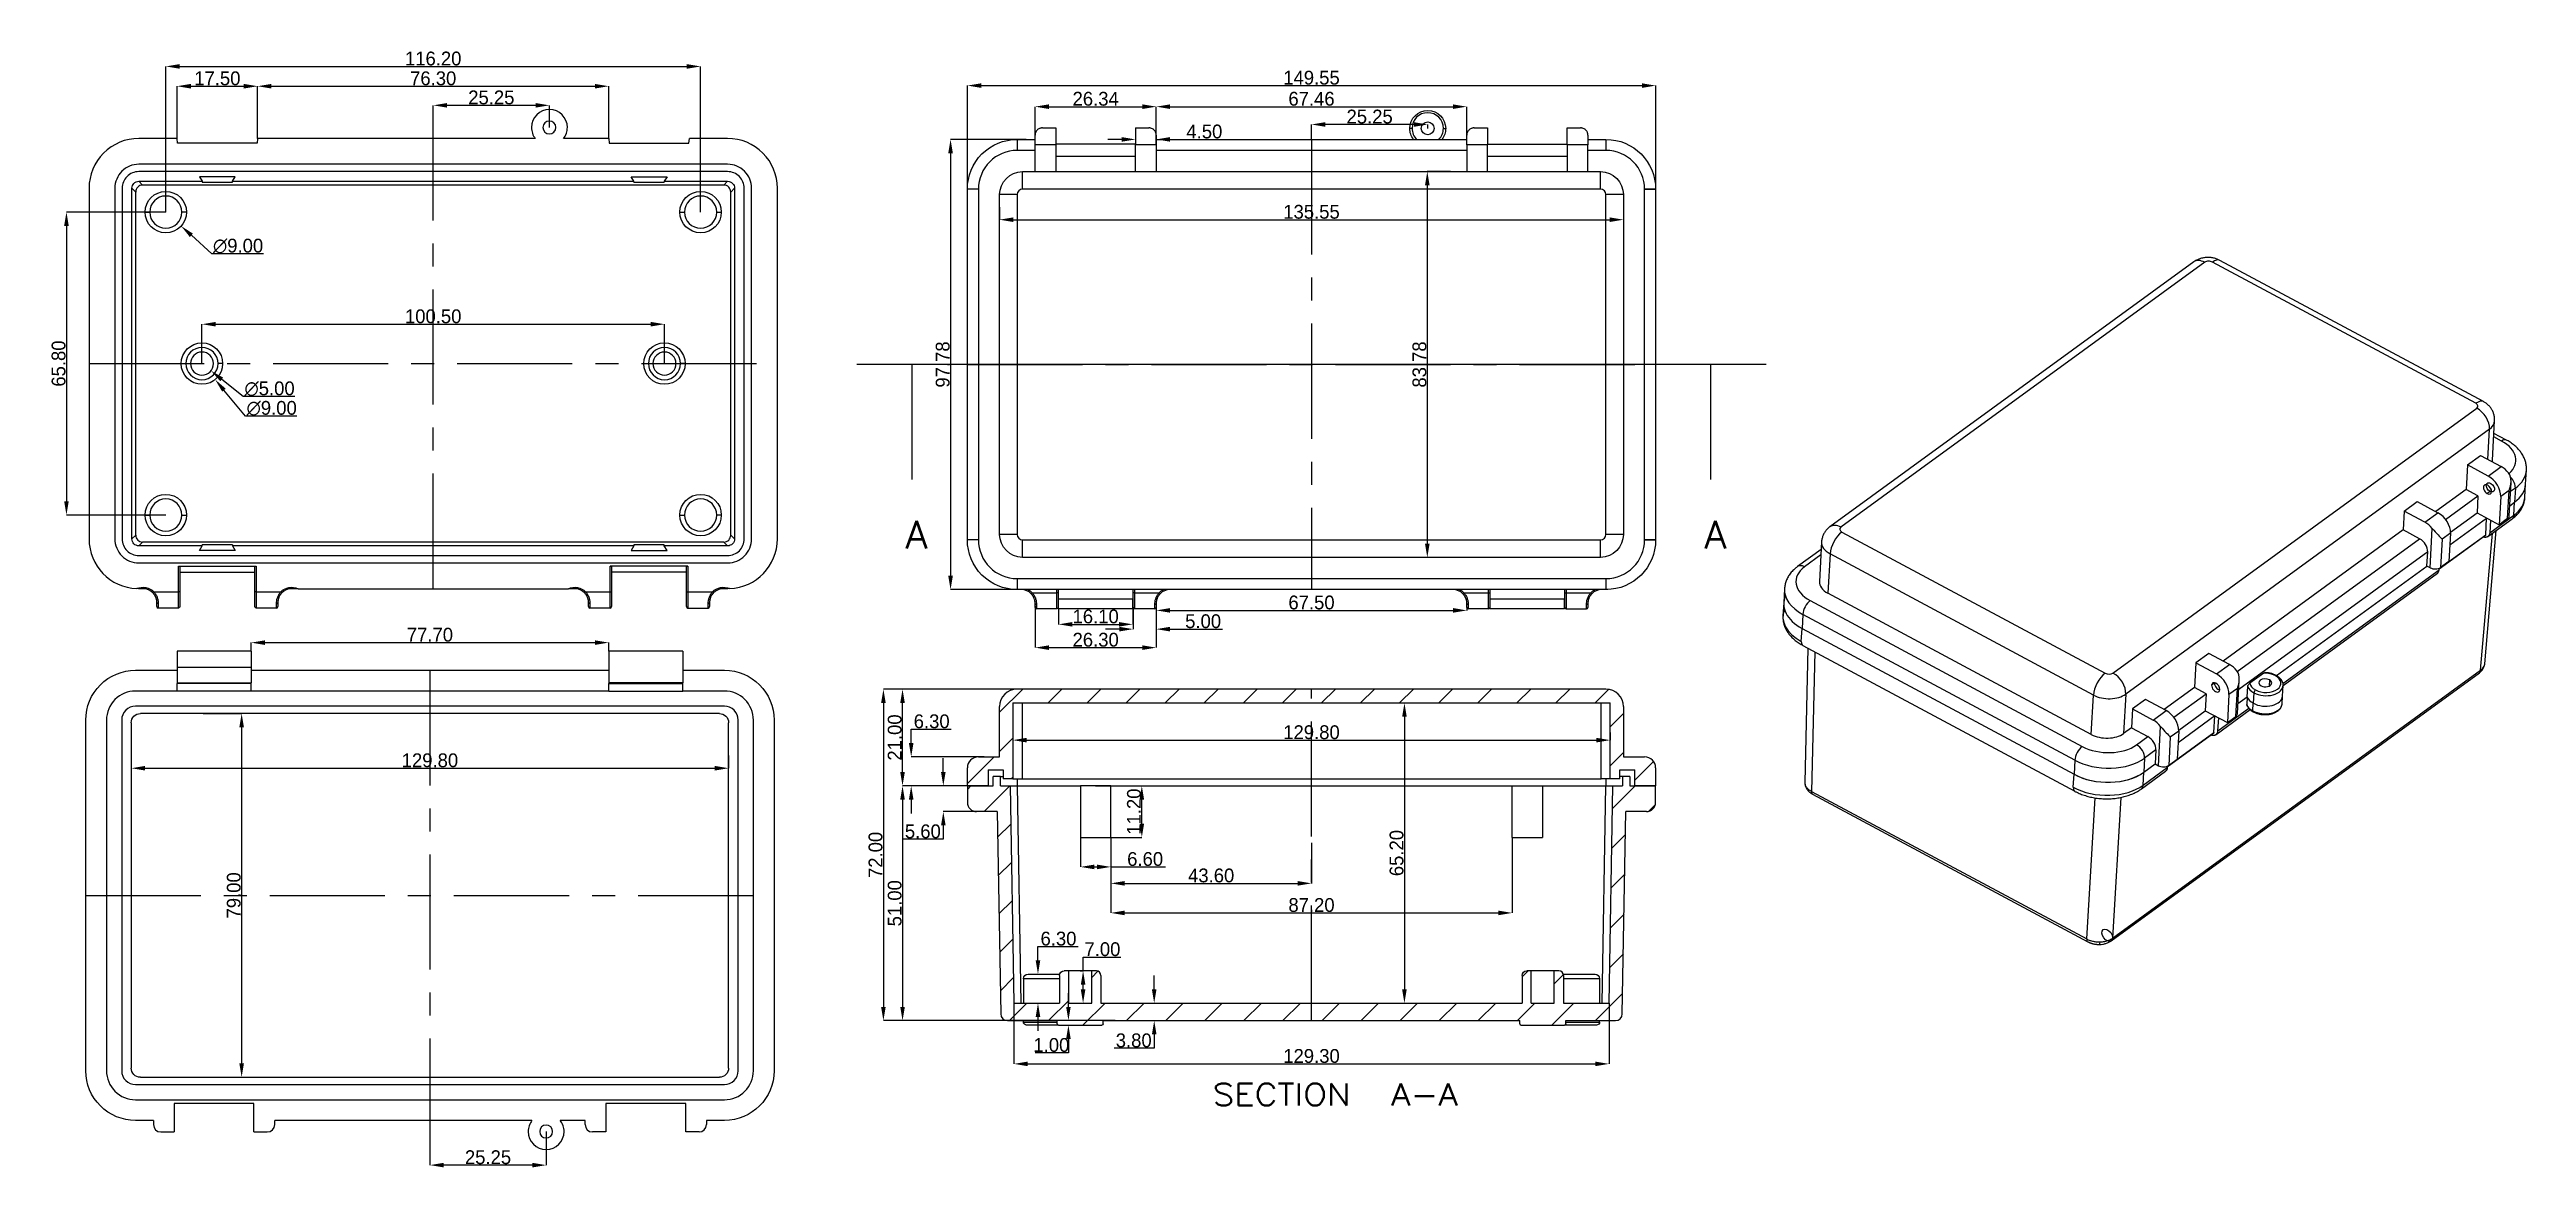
# Model space of a CAD drawing. Header units: inches. Extents: x 283 to 821, y 193 to 436.
import ezdxf
from ezdxf.lldxf.tags import DXFTag

# ---------------------------------------------------------------- set-up
doc = ezdxf.new("R2010")
doc.units = ezdxf.units.IN
doc.header["$MEASUREMENT"] = 0
doc.linetypes.add('CENTER', pattern=[2, 1.25, -0.25, 0.25, -0.25])
for name, color, linetype in [('1', 7, 'Continuous'), ('图层1', 10, 'CENTER'), ('尺寸线', 80, 'Continuous')]:
    doc.layers.add(name, color=color, linetype=linetype)
doc.styles.add('blockfont', font='simplex.shx', dxfattribs={"bigfont": 'bigfont'})
tags = doc.linetypes.add('PHANTOM', pattern=[2.5, 1.25, -0.25, 0.25, -0.25, 0.25, -0.25]).pattern_tags.tags
tags[14:15] = [DXFTag(74, 4), DXFTag(75, 0), DXFTag(340, '0'), DXFTag(46, 0.0), DXFTag(50, 0.0), DXFTag(44, 0.0), DXFTag(45, 0.0)]
tags[12:13] = [DXFTag(74, 4), DXFTag(75, 0), DXFTag(340, '0'), DXFTag(46, 0.0), DXFTag(50, 0.0), DXFTag(44, 0.0), DXFTag(45, 0.0)]
tags[10:11] = [DXFTag(74, 4), DXFTag(75, 0), DXFTag(340, '0'), DXFTag(46, 0.0), DXFTag(50, 0.0), DXFTag(44, 0.0), DXFTag(45, 0.0)]
tags[8:9] = [DXFTag(74, 4), DXFTag(75, 0), DXFTag(340, '0'), DXFTag(46, 0.0), DXFTag(50, 0.0), DXFTag(44, 0.0), DXFTag(45, 0.0)]
tags[6:7] = [DXFTag(74, 4), DXFTag(75, 0), DXFTag(340, '0'), DXFTag(46, 0.0), DXFTag(50, 0.0), DXFTag(44, 0.0), DXFTag(45, 0.0)]
tags[4:5] = [DXFTag(74, 4), DXFTag(75, 0), DXFTag(340, '0'), DXFTag(46, 0.0), DXFTag(50, 0.0), DXFTag(44, 0.0), DXFTag(45, 0.0)]
doc.dimstyles.get("Standard").update_dxf_attribs({"dimtxt": 3, "dimasz": 3, "dimexe": 0, "dimexo": 0, "dimgap": 0.2, "dimtad": 1, "dimtoh": 1, "dimzin": 0, "dimdsep": 46, "dimtxsty": 'Standard', "dimcen": 0, "dimadec": 0, "dimazin": 0, "dimtfac": 1, "dimtofl": 0, "dimtmove": 0, "dimatfit": 3, "dimfxl": 1, "dimtolj": 1, "dimtzin": 0, "dimarcsym": 2})

msp = doc.modelspace()

# ---------------------------------------------------------------- texts
at = {"layer": '1', "color": 0, "style": 'blockfont'}
for s, height, width, p in [('A', 6, 1.038, (469.268, 327.84)), ('A', 6, 1.038, (642.818, 327.84)), ('SECTION ', 4.7625, 1.147, (536.049, 206.847)), ('A-A', 4.76, 1.147, (574.807, 206.847))]:
    msp.add_text(s, height=height, dxfattribs=dict(at, width=width)).set_placement(p)

# ---------------------------------------------------------------- blocks, each defined once
blk = doc.blocks.new('*D4')
at = {"layer": 'Defpoints', "color": 0}
for p in [(519.28, 418.12), (523.78, 416.67), (523.78, 416.52)]:
    blk.add_point(p, dxfattribs=at)
at = {"layer": '尺寸线', "color": 0, "lineweight": -2}
for p, q in [((516.28, 416.67), (513.28, 416.67)), ((519.28, 418.12), (519.28, 416.67)), ((523.78, 416.52), (523.78, 416.67)), ((526.78, 416.67), (538.68, 416.67))]:
    blk.add_line(p, q, dxfattribs=at)
at = {"layer": '尺寸线', "color": 0}
for points in [[(516.28, 417.17), (516.28, 416.17), (519.28, 416.67)], [(526.78, 417.17), (526.78, 416.17), (523.78, 416.67)]]:
    blk.add_solid(points, dxfattribs=at)
at = {"layer": '尺寸线', "color": 0, "insert": (534.23, 418.37), "char_height": 3, "attachment_point": 5}
blk.add_mtext('\\A1;4.50', dxfattribs=at)
blk = doc.blocks.new('*D5')
at = {"layer": 'Defpoints', "color": 0}
for p in [(523.78, 423.78), (497.44, 415.47), (523.78, 415.47)]:
    blk.add_point(p, dxfattribs=at)
at = {"layer": '尺寸线', "color": 0, "lineweight": -2}
for p, q in [((497.44, 415.47), (497.44, 423.78)), ((500.44, 423.78), (520.78, 423.78)), ((523.78, 415.47), (523.78, 423.78))]:
    blk.add_line(p, q, dxfattribs=at)
at = {"layer": '尺寸线', "color": 0}
for points in [[(500.44, 424.28), (500.44, 423.28), (497.44, 423.78)], [(520.78, 424.28), (520.78, 423.28), (523.78, 423.78)]]:
    blk.add_solid(points, dxfattribs=at)
at = {"layer": '尺寸线', "color": 0, "insert": (510.61, 425.48), "char_height": 3, "attachment_point": 5}
blk.add_mtext('\\A1;26.34', dxfattribs=at)
blk = doc.blocks.new('*D6')
at = {"layer": 'Defpoints', "color": 0}
for p in [(591.24, 423.78), (523.78, 416.52), (591.24, 416.67)]:
    blk.add_point(p, dxfattribs=at)
at = {"layer": '尺寸线', "color": 0, "lineweight": -2}
for p, q in [((523.78, 416.52), (523.78, 423.78)), ((526.78, 423.78), (588.24, 423.78)), ((591.24, 416.67), (591.24, 423.78))]:
    blk.add_line(p, q, dxfattribs=at)
at = {"layer": '尺寸线', "color": 0}
for points in [[(526.78, 424.28), (526.78, 423.28), (523.78, 423.78)], [(588.24, 424.28), (588.24, 423.28), (591.24, 423.78)]]:
    blk.add_solid(points, dxfattribs=at)
at = {"layer": '尺寸线', "color": 0, "insert": (557.51, 425.48), "char_height": 3, "attachment_point": 5}
blk.add_mtext('\\A1;67.46', dxfattribs=at)
blk = doc.blocks.new('*D7')
at = {"layer": 'Defpoints', "color": 0}
for p in [(557.51, 419.91), (557.51, 416.67), (582.76, 419.07)]:
    blk.add_point(p, dxfattribs=at)
at = {"layer": '尺寸线', "color": 0, "lineweight": -2}
for p, q in [((557.51, 416.67), (557.51, 419.91)), ((579.76, 419.91), (560.51, 419.91)), ((582.76, 419.07), (582.76, 419.91))]:
    blk.add_line(p, q, dxfattribs=at)
at = {"layer": '尺寸线', "color": 0}
for points in [[(560.51, 420.41), (560.51, 419.41), (557.51, 419.91)], [(579.76, 420.41), (579.76, 419.41), (582.76, 419.91)]]:
    blk.add_solid(points, dxfattribs=at)
at = {"layer": '尺寸线', "color": 0, "insert": (570.14, 421.61), "char_height": 3, "attachment_point": 5}
blk.add_mtext('\\A1;25.25', dxfattribs=at)
blk = doc.blocks.new('*D8')
at = {"layer": 'Defpoints', "color": 0}
for p in [(502.56, 314.75), (518.66, 314.75), (518.66, 311.34)]:
    blk.add_point(p, dxfattribs=at)
at = {"layer": '尺寸线', "color": 0, "lineweight": -2}
for p, q in [((502.56, 314.75), (502.56, 311.34)), ((518.66, 314.75), (518.66, 311.34)), ((505.56, 311.34), (515.66, 311.34))]:
    blk.add_line(p, q, dxfattribs=at)
at = {"layer": '尺寸线', "color": 0}
for points in [[(505.56, 311.84), (505.56, 310.84), (502.56, 311.34)], [(515.66, 311.84), (515.66, 310.84), (518.66, 311.34)]]:
    blk.add_solid(points, dxfattribs=at)
at = {"layer": '尺寸线', "color": 0, "insert": (510.61, 313.04), "char_height": 3, "attachment_point": 5}
blk.add_mtext('\\A1;16.10', dxfattribs=at)
blk = doc.blocks.new('*D9')
at = {"layer": 'Defpoints', "color": 0}
for p in [(518.76, 315.04), (523.76, 315.04), (523.76, 310.3)]:
    blk.add_point(p, dxfattribs=at)
at = {"layer": '尺寸线', "color": 0, "lineweight": -2}
for p, q in [((518.76, 315.04), (518.76, 310.3)), ((523.76, 315.04), (523.76, 310.3)), ((515.76, 310.3), (512.76, 310.3)), ((526.76, 310.3), (538.16, 310.3))]:
    blk.add_line(p, q, dxfattribs=at)
at = {"layer": '尺寸线', "color": 0}
for points in [[(515.76, 310.8), (515.76, 309.8), (518.76, 310.3)], [(526.76, 310.8), (526.76, 309.8), (523.76, 310.3)]]:
    blk.add_solid(points, dxfattribs=at)
at = {"layer": '尺寸线', "color": 0, "insert": (533.96, 312), "char_height": 3, "attachment_point": 5}
blk.add_mtext('\\A1;5.00', dxfattribs=at)
blk = doc.blocks.new('*D10')
at = {"layer": 'Defpoints', "color": 0}
for p in [(523.76, 315.04), (591.26, 315.04), (591.26, 314.37)]:
    blk.add_point(p, dxfattribs=at)
at = {"layer": '尺寸线', "color": 0, "lineweight": -2}
for p, q in [((523.76, 315.04), (523.76, 314.37)), ((526.76, 314.37), (588.26, 314.37)), ((591.26, 315.04), (591.26, 314.37))]:
    blk.add_line(p, q, dxfattribs=at)
at = {"layer": '尺寸线', "color": 0}
for points in [[(526.76, 314.87), (526.76, 313.87), (523.76, 314.37)], [(588.26, 314.87), (588.26, 313.87), (591.26, 314.37)]]:
    blk.add_solid(points, dxfattribs=at)
at = {"layer": '尺寸线', "color": 0, "insert": (557.51, 316.07), "char_height": 3, "attachment_point": 5}
blk.add_mtext('\\A1;67.50', dxfattribs=at)
blk = doc.blocks.new('*D11')
at = {"layer": 'Defpoints', "color": 0}
for p in [(497.46, 315.37), (523.76, 315.37), (523.76, 306.28)]:
    blk.add_point(p, dxfattribs=at)
at = {"layer": '尺寸线', "color": 0, "lineweight": -2}
for p, q in [((497.46, 315.37), (497.46, 306.28)), ((523.76, 315.37), (523.76, 306.28)), ((500.46, 306.28), (520.76, 306.28))]:
    blk.add_line(p, q, dxfattribs=at)
at = {"layer": '尺寸线', "color": 0}
for points in [[(500.46, 306.78), (500.46, 305.78), (497.46, 306.28)], [(520.76, 306.78), (520.76, 305.78), (523.76, 306.28)]]:
    blk.add_solid(points, dxfattribs=at)
at = {"layer": '尺寸线', "color": 0, "insert": (510.61, 307.98), "char_height": 3, "attachment_point": 5}
blk.add_mtext('\\A1;26.30', dxfattribs=at)
blk = doc.blocks.new('*D12')
at = {"layer": 'Defpoints', "color": 0}
for p in [(489.74, 401.92), (625.29, 401.92), (625.29, 399.23)]:
    blk.add_point(p, dxfattribs=at)
at = {"layer": '尺寸线', "color": 0, "lineweight": -2}
for p, q in [((489.74, 401.92), (489.74, 399.23)), ((492.74, 399.23), (622.29, 399.23)), ((625.29, 401.92), (625.29, 399.23))]:
    blk.add_line(p, q, dxfattribs=at)
at = {"layer": '尺寸线', "color": 0}
for points in [[(492.74, 399.73), (492.74, 398.73), (489.74, 399.23)], [(622.29, 399.73), (622.29, 398.73), (625.29, 399.23)]]:
    blk.add_solid(points, dxfattribs=at)
at = {"layer": '尺寸线', "color": 0, "insert": (557.51, 400.93), "char_height": 3, "attachment_point": 5}
blk.add_mtext('\\A1;135.55', dxfattribs=at)
blk = doc.blocks.new('*D13')
at = {"layer": 'Defpoints', "color": 0}
for p in [(587.7, 409.67), (582.67, 325.89), (587.7, 325.89)]:
    blk.add_point(p, dxfattribs=at)
at = {"layer": '尺寸线', "color": 0, "lineweight": -2}
for p, q in [((587.7, 409.67), (582.67, 409.67)), ((582.67, 406.67), (582.67, 328.89)), ((587.7, 325.89), (582.67, 325.89))]:
    blk.add_line(p, q, dxfattribs=at)
at = {"layer": '尺寸线', "color": 0}
for points in [[(582.17, 406.67), (583.17, 406.67), (582.67, 409.67)], [(582.17, 328.89), (583.17, 328.89), (582.67, 325.89)]]:
    blk.add_solid(points, dxfattribs=at)
at = {"layer": '尺寸线', "color": 0, "insert": (580.97, 367.78), "char_height": 3, "attachment_point": 5, "rotation": 90}
blk.add_mtext('\\A1;83.78', dxfattribs=at)
blk = doc.blocks.new('*D14')
at = {"layer": 'Defpoints', "color": 0}
for p in [(508.15, 297.26), (464.49, 225.26), (514.88, 225.26)]:
    blk.add_point(p, dxfattribs=at)
at = {"layer": '尺寸线', "color": 0, "lineweight": -2}
for p, q in [((508.15, 297.26), (464.49, 297.26)), ((464.49, 294.26), (464.49, 228.26)), ((514.88, 225.26), (464.49, 225.26))]:
    blk.add_line(p, q, dxfattribs=at)
at = {"layer": '尺寸线', "color": 0}
for points in [[(463.99, 294.26), (464.99, 294.26), (464.49, 297.26)], [(463.99, 228.26), (464.99, 228.26), (464.49, 225.26)]]:
    blk.add_solid(points, dxfattribs=at)
at = {"layer": '尺寸线', "color": 0, "insert": (462.79, 261.26), "char_height": 3, "attachment_point": 5, "rotation": 90}
blk.add_mtext('\\A1;72.00', dxfattribs=at)
blk = doc.blocks.new('*D15')
at = {"layer": 'Defpoints', "color": 0}
for p in [(485.54, 276.26), (468.65, 225.26), (498.56, 225.26)]:
    blk.add_point(p, dxfattribs=at)
at = {"layer": '尺寸线', "color": 0, "lineweight": -2}
for p, q in [((485.54, 276.26), (468.65, 276.26)), ((468.65, 273.26), (468.65, 228.26)), ((498.56, 225.26), (468.65, 225.26))]:
    blk.add_line(p, q, dxfattribs=at)
at = {"layer": '尺寸线', "color": 0}
for points in [[(468.15, 273.26), (469.15, 273.26), (468.65, 276.26)], [(468.15, 228.26), (469.15, 228.26), (468.65, 225.26)]]:
    blk.add_solid(points, dxfattribs=at)
at = {"layer": '尺寸线', "color": 0, "insert": (466.95, 250.76), "char_height": 3, "attachment_point": 5, "rotation": 90}
blk.add_mtext('\\A1;51.00', dxfattribs=at)
blk = doc.blocks.new('*D16')
at = {"layer": 'Defpoints', "color": 0}
for p in [(468.65, 297.26), (498.85, 297.26), (485.54, 276.26)]:
    blk.add_point(p, dxfattribs=at)
at = {"layer": '尺寸线', "color": 0, "lineweight": -2}
for p, q in [((498.85, 297.26), (468.65, 297.26)), ((468.65, 279.26), (468.65, 294.26)), ((485.54, 276.26), (468.65, 276.26))]:
    blk.add_line(p, q, dxfattribs=at)
at = {"layer": '尺寸线', "color": 0}
for points in [[(468.15, 294.26), (469.15, 294.26), (468.65, 297.26)], [(468.15, 279.26), (469.15, 279.26), (468.65, 276.26)]]:
    blk.add_solid(points, dxfattribs=at)
at = {"layer": '尺寸线', "color": 0, "insert": (466.95, 286.76), "char_height": 3, "attachment_point": 5, "rotation": 90}
blk.add_mtext('\\A1;21.00', dxfattribs=at)
blk = doc.blocks.new('*D17')
at = {"layer": 'Defpoints', "color": 0}
for p in [(470.53, 282.56), (486.39, 282.56), (485.54, 276.26)]:
    blk.add_point(p, dxfattribs=at)
at = {"layer": '尺寸线', "color": 0, "lineweight": -2}
for p, q in [((470.53, 285.56), (470.53, 288.56)), ((470.53, 288.56), (479.23, 288.56)), ((486.39, 282.56), (470.53, 282.56)), ((485.54, 276.26), (470.53, 276.26)), ((470.53, 273.26), (470.53, 270.26))]:
    blk.add_line(p, q, dxfattribs=at)
at = {"layer": '尺寸线', "color": 0}
for points in [[(470.03, 285.56), (471.03, 285.56), (470.53, 282.56)], [(470.03, 273.26), (471.03, 273.26), (470.53, 276.26)]]:
    blk.add_solid(points, dxfattribs=at)
at = {"layer": '尺寸线', "color": 0, "insert": (474.98, 290.26), "char_height": 3, "attachment_point": 5}
blk.add_mtext('\\A1;6.30', dxfattribs=at)
blk = doc.blocks.new('*D18')
at = {"layer": 'Defpoints', "color": 0}
for p in [(485.54, 276.26), (477.51, 270.66), (486.98, 270.66)]:
    blk.add_point(p, dxfattribs=at)
at = {"layer": '尺寸线', "color": 0, "lineweight": -2}
for p, q in [((477.51, 279.26), (477.51, 282.26)), ((485.54, 276.26), (477.51, 276.26)), ((486.98, 270.66), (477.51, 270.66)), ((477.51, 264.66), (468.81, 264.66)), ((477.51, 267.66), (477.51, 264.66))]:
    blk.add_line(p, q, dxfattribs=at)
at = {"layer": '尺寸线', "color": 0}
for points in [[(477.01, 279.26), (478.01, 279.26), (477.51, 276.26)], [(477.01, 267.66), (478.01, 267.66), (477.51, 270.66)]]:
    blk.add_solid(points, dxfattribs=at)
at = {"layer": '尺寸线', "color": 0, "insert": (473.06, 266.36), "char_height": 3, "attachment_point": 5}
blk.add_mtext('\\A1;5.60', dxfattribs=at)
blk = doc.blocks.new('*D19')
at = {"layer": 'Defpoints', "color": 0}
for p in [(510.61, 276.26), (520.64, 276.26), (510.61, 265.06)]:
    blk.add_point(p, dxfattribs=at)
at = {"layer": '尺寸线', "color": 0, "lineweight": -2}
for p, q in [((510.61, 276.26), (520.64, 276.26)), ((520.64, 268.06), (520.64, 273.26)), ((510.61, 265.06), (520.64, 265.06))]:
    blk.add_line(p, q, dxfattribs=at)
at = {"layer": '尺寸线', "color": 0}
for points in [[(520.14, 273.26), (521.14, 273.26), (520.64, 276.26)], [(520.14, 268.06), (521.14, 268.06), (520.64, 265.06)]]:
    blk.add_solid(points, dxfattribs=at)
at = {"layer": '尺寸线', "color": 0, "insert": (518.94, 270.66), "char_height": 3, "attachment_point": 5, "rotation": 90}
blk.add_mtext('\\A1;11.20', dxfattribs=at)
blk = doc.blocks.new('*D20')
at = {"layer": 'Defpoints', "color": 0}
for p in [(507.31, 265.06), (513.91, 265.06), (513.91, 258.65)]:
    blk.add_point(p, dxfattribs=at)
at = {"layer": '尺寸线', "color": 0, "lineweight": -2}
for p, q in [((507.31, 265.06), (507.31, 258.65)), ((513.91, 265.06), (513.91, 258.65)), ((510.31, 258.65), (510.91, 258.65)), ((513.91, 258.65), (525.81, 258.65))]:
    blk.add_line(p, q, dxfattribs=at)
at = {"layer": '尺寸线', "color": 0}
for points in [[(510.31, 259.15), (510.31, 258.15), (507.31, 258.65)], [(510.91, 259.15), (510.91, 258.15), (513.91, 258.65)]]:
    blk.add_solid(points, dxfattribs=at)
at = {"layer": '尺寸线', "color": 0, "insert": (521.36, 260.35), "char_height": 3, "attachment_point": 5}
blk.add_mtext('\\A1;6.60', dxfattribs=at)
blk = doc.blocks.new('*D21')
at = {"layer": 'Defpoints', "color": 0}
for p in [(513.91, 265.06), (557.51, 263.91), (557.51, 255.08)]:
    blk.add_point(p, dxfattribs=at)
at = {"layer": '尺寸线', "color": 0, "lineweight": -2}
for p, q in [((513.91, 265.06), (513.91, 255.08)), ((557.51, 263.91), (557.51, 255.08)), ((516.91, 255.08), (554.51, 255.08))]:
    blk.add_line(p, q, dxfattribs=at)
at = {"layer": '尺寸线', "color": 0}
for points in [[(516.91, 255.58), (516.91, 254.58), (513.91, 255.08)], [(554.51, 255.58), (554.51, 254.58), (557.51, 255.08)]]:
    blk.add_solid(points, dxfattribs=at)
at = {"layer": '尺寸线', "color": 0, "insert": (535.71, 256.78), "char_height": 3, "attachment_point": 5}
blk.add_mtext('\\A1;43.60', dxfattribs=at)
blk = doc.blocks.new('*D22')
at = {"layer": 'Defpoints', "color": 0}
for p in [(513.91, 265.06), (601.11, 265.06), (601.11, 248.66)]:
    blk.add_point(p, dxfattribs=at)
at = {"layer": '尺寸线', "color": 0, "lineweight": -2}
for p, q in [((513.91, 265.06), (513.91, 248.66)), ((601.11, 265.06), (601.11, 248.66)), ((516.91, 248.66), (598.11, 248.66))]:
    blk.add_line(p, q, dxfattribs=at)
at = {"layer": '尺寸线', "color": 0}
for points in [[(516.91, 249.16), (516.91, 248.16), (513.91, 248.66)], [(598.11, 249.16), (598.11, 248.16), (601.11, 248.66)]]:
    blk.add_solid(points, dxfattribs=at)
at = {"layer": '尺寸线', "color": 0, "insert": (557.51, 250.36), "char_height": 3, "attachment_point": 5}
blk.add_mtext('\\A1;87.20', dxfattribs=at)
blk = doc.blocks.new('*D23')
at = {"layer": 'Defpoints', "color": 0}
for p in [(497.81, 235.36), (498.08, 235.36), (497.81, 229.06)]:
    blk.add_point(p, dxfattribs=at)
at = {"layer": '尺寸线', "color": 0, "lineweight": -2}
for p, q in [((498.08, 238.36), (498.08, 241.36)), ((498.08, 241.36), (506.78, 241.36)), ((497.81, 235.36), (498.08, 235.36)), ((497.81, 229.06), (498.08, 229.06)), ((498.08, 226.06), (498.08, 223.06))]:
    blk.add_line(p, q, dxfattribs=at)
at = {"layer": '尺寸线', "color": 0}
for points in [[(497.58, 238.36), (498.58, 238.36), (498.08, 235.36)], [(497.58, 226.06), (498.58, 226.06), (498.08, 229.06)]]:
    blk.add_solid(points, dxfattribs=at)
at = {"layer": '尺寸线', "color": 0, "insert": (502.53, 243.06), "char_height": 3, "attachment_point": 5}
blk.add_mtext('\\A1;6.30', dxfattribs=at)
blk = doc.blocks.new('*D24')
at = {"layer": 'Defpoints', "color": 0}
for p in [(507.26, 236.06), (507.88, 236.06), (507.26, 229.06)]:
    blk.add_point(p, dxfattribs=at)
at = {"layer": '尺寸线', "color": 0, "lineweight": -2}
for p, q in [((507.88, 236.06), (507.88, 239.06)), ((507.88, 239.06), (516.08, 239.06)), ((507.26, 236.06), (507.88, 236.06)), ((507.88, 232.06), (507.88, 233.06)), ((507.26, 229.06), (507.88, 229.06))]:
    blk.add_line(p, q, dxfattribs=at)
at = {"layer": '尺寸线', "color": 0}
for points in [[(507.38, 233.06), (508.38, 233.06), (507.88, 236.06)], [(507.38, 232.06), (508.38, 232.06), (507.88, 229.06)]]:
    blk.add_solid(points, dxfattribs=at)
at = {"layer": '尺寸线', "color": 0, "insert": (512.08, 240.76), "char_height": 3, "attachment_point": 5}
blk.add_mtext('\\A1;7.00', dxfattribs=at)
blk = doc.blocks.new('*D25')
at = {"layer": 'Defpoints', "color": 0}
for p in [(504.69, 225.26), (504.69, 224.26), (504.69, 224.26)]:
    blk.add_point(p, dxfattribs=at)
at = {"layer": '尺寸线', "color": 0, "lineweight": -2}
for p, q in [((504.69, 228.26), (504.69, 231.26)), ((504.69, 221.26), (504.69, 218.26)), ((504.69, 218.26), (497.49, 218.26))]:
    blk.add_line(p, q, dxfattribs=at)
at = {"layer": '尺寸线', "color": 0}
for points in [[(504.19, 228.26), (505.19, 228.26), (504.69, 225.26)], [(504.19, 221.26), (505.19, 221.26), (504.69, 224.26)]]:
    blk.add_solid(points, dxfattribs=at)
at = {"layer": '尺寸线', "color": 0, "insert": (500.99, 219.96), "char_height": 3, "attachment_point": 5}
blk.add_mtext('\\A1;1.00', dxfattribs=at)
blk = doc.blocks.new('*D26')
at = {"layer": 'Defpoints', "color": 0}
for p in [(523.17, 229.06), (523.17, 225.26), (523.33, 225.26)]:
    blk.add_point(p, dxfattribs=at)
at = {"layer": '尺寸线', "color": 0, "lineweight": -2}
for p, q in [((523.33, 232.06), (523.33, 235.06)), ((523.17, 229.06), (523.33, 229.06)), ((523.17, 225.26), (523.33, 225.26)), ((523.33, 222.26), (523.33, 219.26)), ((523.33, 219.26), (514.63, 219.26))]:
    blk.add_line(p, q, dxfattribs=at)
at = {"layer": '尺寸线', "color": 0}
for points in [[(522.83, 232.06), (523.83, 232.06), (523.33, 229.06)], [(522.83, 222.26), (523.83, 222.26), (523.33, 225.26)]]:
    blk.add_solid(points, dxfattribs=at)
at = {"layer": '尺寸线', "color": 0, "insert": (518.88, 220.96), "char_height": 3, "attachment_point": 5}
blk.add_mtext('\\A1;3.80', dxfattribs=at)
blk = doc.blocks.new('*D27')
at = {"layer": 'Defpoints', "color": 0}
for p in [(573.35, 294.26), (573.35, 229.06), (577.7, 229.06)]:
    blk.add_point(p, dxfattribs=at)
at = {"layer": '尺寸线', "color": 0, "lineweight": -2}
for p, q in [((573.35, 294.26), (577.7, 294.26)), ((577.7, 291.26), (577.7, 232.06)), ((573.35, 229.06), (577.7, 229.06))]:
    blk.add_line(p, q, dxfattribs=at)
at = {"layer": '尺寸线', "color": 0}
for points in [[(577.2, 291.26), (578.2, 291.26), (577.7, 294.26)], [(577.2, 232.06), (578.2, 232.06), (577.7, 229.06)]]:
    blk.add_solid(points, dxfattribs=at)
at = {"layer": '尺寸线', "color": 0, "insert": (576, 261.66), "char_height": 3, "attachment_point": 5, "rotation": 90}
blk.add_mtext('\\A1;65.20', dxfattribs=at)
blk = doc.blocks.new('*D28')
at = {"layer": 'Defpoints', "color": 0}
for p in [(366.67, 424.07), (366.67, 414.53), (391.92, 419.27)]:
    blk.add_point(p, dxfattribs=at)
at = {"layer": '尺寸线', "color": 0, "lineweight": -2}
for p, q in [((366.67, 414.53), (366.67, 424.07)), ((388.92, 424.07), (369.67, 424.07)), ((391.92, 419.27), (391.92, 424.07))]:
    blk.add_line(p, q, dxfattribs=at)
at = {"layer": '尺寸线', "color": 0}
for points in [[(369.67, 424.57), (369.67, 423.57), (366.67, 424.07)], [(388.92, 424.57), (388.92, 423.57), (391.92, 424.07)]]:
    blk.add_solid(points, dxfattribs=at)
at = {"layer": '尺寸线', "color": 0, "insert": (379.3, 425.77), "char_height": 3, "attachment_point": 5}
blk.add_mtext('\\A1;25.25', dxfattribs=at)
blk = doc.blocks.new('*D29')
at = {"layer": 'Defpoints', "color": 0}
for p in [(404.82, 428.22), (328.52, 416.87), (404.82, 416.87)]:
    blk.add_point(p, dxfattribs=at)
at = {"layer": '尺寸线', "color": 0, "lineweight": -2}
for p, q in [((328.52, 416.87), (328.52, 428.22)), ((331.52, 428.22), (401.82, 428.22)), ((404.82, 416.87), (404.82, 428.22))]:
    blk.add_line(p, q, dxfattribs=at)
at = {"layer": '尺寸线', "color": 0}
for points in [[(331.52, 428.72), (331.52, 427.72), (328.52, 428.22)], [(401.82, 428.72), (401.82, 427.72), (404.82, 428.22)]]:
    blk.add_solid(points, dxfattribs=at)
at = {"layer": '尺寸线', "color": 0, "insert": (366.67, 429.92), "char_height": 3, "attachment_point": 5}
blk.add_mtext('\\A1;76.30', dxfattribs=at)
blk = doc.blocks.new('*D30')
at = {"layer": 'Defpoints', "color": 0}
for p in [(328.52, 428.22), (311.02, 416.87), (328.52, 416.87)]:
    blk.add_point(p, dxfattribs=at)
at = {"layer": '尺寸线', "color": 0, "lineweight": -2}
for p, q in [((311.02, 416.87), (311.02, 428.22)), ((314.02, 428.22), (325.52, 428.22)), ((328.52, 416.87), (328.52, 428.22))]:
    blk.add_line(p, q, dxfattribs=at)
at = {"layer": '尺寸线', "color": 0}
for points in [[(314.02, 428.72), (314.02, 427.72), (311.02, 428.22)], [(325.52, 428.72), (325.52, 427.72), (328.52, 428.22)]]:
    blk.add_solid(points, dxfattribs=at)
at = {"layer": '尺寸线', "color": 0, "insert": (319.77, 429.92), "char_height": 3, "attachment_point": 5}
blk.add_mtext('\\A1;17.50', dxfattribs=at)
blk = doc.blocks.new('*D31')
at = {"layer": 'Defpoints', "color": 0}
for p in [(632.29, 428.36), (482.74, 402.15), (632.29, 402.15)]:
    blk.add_point(p, dxfattribs=at)
at = {"layer": '尺寸线', "color": 0, "lineweight": -2}
for p, q in [((482.74, 402.15), (482.74, 428.36)), ((485.74, 428.36), (629.29, 428.36)), ((632.29, 402.15), (632.29, 428.36))]:
    blk.add_line(p, q, dxfattribs=at)
at = {"layer": '尺寸线', "color": 0}
for points in [[(485.74, 428.86), (485.74, 427.86), (482.74, 428.36)], [(629.29, 428.86), (629.29, 427.86), (632.29, 428.36)]]:
    blk.add_solid(points, dxfattribs=at)
at = {"layer": '尺寸线', "color": 0, "insert": (557.51, 430.06), "char_height": 3, "attachment_point": 5}
blk.add_mtext('\\A1;149.55', dxfattribs=at)
blk = doc.blocks.new('*D32')
at = {"layer": 'Defpoints', "color": 0}
for p in [(495.49, 416.67), (479.08, 318.89), (499.36, 318.89)]:
    blk.add_point(p, dxfattribs=at)
at = {"layer": '尺寸线', "color": 0, "lineweight": -2}
for p, q in [((495.49, 416.67), (479.08, 416.67)), ((479.08, 413.67), (479.08, 321.89)), ((499.36, 318.89), (479.08, 318.89))]:
    blk.add_line(p, q, dxfattribs=at)
at = {"layer": '尺寸线', "color": 0}
for points in [[(478.58, 413.67), (479.58, 413.67), (479.08, 416.67)], [(478.58, 321.89), (479.58, 321.89), (479.08, 318.89)]]:
    blk.add_solid(points, dxfattribs=at)
at = {"layer": '尺寸线', "color": 0, "insert": (477.38, 367.78), "char_height": 3, "attachment_point": 5, "rotation": 90}
blk.add_mtext('\\A1;97.78', dxfattribs=at)
blk = doc.blocks.new('*D33')
at = {"layer": 'Defpoints', "color": 0}
for p in [(492.61, 287.86), (622.41, 287.86), (622.41, 286.19)]:
    blk.add_point(p, dxfattribs=at)
at = {"layer": '尺寸线', "color": 0, "lineweight": -2}
for p, q in [((492.61, 287.86), (492.61, 286.19)), ((495.61, 286.19), (619.41, 286.19)), ((622.41, 287.86), (622.41, 286.19))]:
    blk.add_line(p, q, dxfattribs=at)
at = {"layer": '尺寸线', "color": 0}
for points in [[(495.61, 286.69), (495.61, 285.69), (492.61, 286.19)], [(619.41, 286.69), (619.41, 285.69), (622.41, 286.19)]]:
    blk.add_solid(points, dxfattribs=at)
at = {"layer": '尺寸线', "color": 0, "insert": (557.51, 287.89), "char_height": 3, "attachment_point": 5}
blk.add_mtext('\\A1;129.80', dxfattribs=at)
blk = doc.blocks.new('*D34')
at = {"layer": 'Defpoints', "color": 0}
for p in [(492.86, 229.06), (622.16, 229.06), (622.16, 215.87)]:
    blk.add_point(p, dxfattribs=at)
at = {"layer": '尺寸线', "color": 0, "lineweight": -2}
for p, q in [((492.86, 229.06), (492.86, 215.87)), ((622.16, 229.06), (622.16, 215.87)), ((495.86, 215.87), (619.16, 215.87))]:
    blk.add_line(p, q, dxfattribs=at)
at = {"layer": '尺寸线', "color": 0}
for points in [[(495.86, 216.37), (495.86, 215.37), (492.86, 215.87)], [(619.16, 216.37), (619.16, 215.37), (622.16, 215.87)]]:
    blk.add_solid(points, dxfattribs=at)
at = {"layer": '尺寸线', "color": 0, "insert": (557.51, 217.57), "char_height": 3, "attachment_point": 5}
blk.add_mtext('\\A1;129.30', dxfattribs=at)
blk = doc.blocks.new('*D35')
at = {"layer": 'Defpoints', "color": 0}
for p in [(424.77, 432.52), (308.57, 400.88), (424.77, 400.88)]:
    blk.add_point(p, dxfattribs=at)
at = {"layer": '尺寸线', "color": 0, "lineweight": -2}
for p, q in [((308.57, 400.88), (308.57, 432.52)), ((311.57, 432.52), (421.77, 432.52)), ((424.77, 400.88), (424.77, 432.52))]:
    blk.add_line(p, q, dxfattribs=at)
at = {"layer": '尺寸线', "color": 0}
for points in [[(311.57, 433.02), (311.57, 432.02), (308.57, 432.52)], [(421.77, 433.02), (421.77, 432.02), (424.77, 432.52)]]:
    blk.add_solid(points, dxfattribs=at)
at = {"layer": '尺寸线', "color": 0, "insert": (366.67, 434.22), "char_height": 3, "attachment_point": 5}
blk.add_mtext('\\A1;116.20', dxfattribs=at)
blk = doc.blocks.new('*D36')
at = {"layer": 'Defpoints', "color": 0}
for p in [(308.57, 400.88), (286.98, 335.08), (308.57, 335.08)]:
    blk.add_point(p, dxfattribs=at)
at = {"layer": '尺寸线', "color": 0, "lineweight": -2}
for p, q in [((308.57, 400.88), (286.98, 400.88)), ((286.98, 397.88), (286.98, 338.08)), ((308.57, 335.08), (286.98, 335.08))]:
    blk.add_line(p, q, dxfattribs=at)
at = {"layer": '尺寸线', "color": 0}
for points in [[(286.48, 397.88), (287.48, 397.88), (286.98, 400.88)], [(286.48, 338.08), (287.48, 338.08), (286.98, 335.08)]]:
    blk.add_solid(points, dxfattribs=at)
at = {"layer": '尺寸线', "color": 0, "insert": (285.28, 367.98), "char_height": 3, "attachment_point": 5, "rotation": 90}
blk.add_mtext('\\A1;65.80', dxfattribs=at)
blk = doc.blocks.new('*D37')
at = {"layer": 'Defpoints', "color": 0}
for p in [(416.92, 376.53), (316.42, 367.98), (416.92, 367.98)]:
    blk.add_point(p, dxfattribs=at)
at = {"layer": '尺寸线', "color": 0, "lineweight": -2}
for p, q in [((316.42, 367.98), (316.42, 376.53)), ((319.42, 376.53), (413.92, 376.53)), ((416.92, 367.98), (416.92, 376.53))]:
    blk.add_line(p, q, dxfattribs=at)
at = {"layer": '尺寸线', "color": 0}
for points in [[(319.42, 377.03), (319.42, 376.03), (316.42, 376.53)], [(413.92, 377.03), (413.92, 376.03), (416.92, 376.53)]]:
    blk.add_solid(points, dxfattribs=at)
at = {"layer": '尺寸线', "color": 0, "insert": (366.67, 378.23), "char_height": 3, "attachment_point": 5}
blk.add_mtext('\\A1;100.50', dxfattribs=at)
blk = doc.blocks.new('*D38')
at = {"layer": 'Defpoints', "color": 0}
for p in [(404.81, 307.37), (327.11, 305.49), (404.81, 305.49)]:
    blk.add_point(p, dxfattribs=at)
at = {"layer": '尺寸线', "color": 0, "lineweight": -2}
for p, q in [((327.11, 305.49), (327.11, 307.37)), ((330.11, 307.37), (401.81, 307.37)), ((404.81, 305.49), (404.81, 307.37))]:
    blk.add_line(p, q, dxfattribs=at)
at = {"layer": '尺寸线', "color": 0}
for points in [[(330.11, 307.87), (330.11, 306.87), (327.11, 307.37)], [(401.81, 307.87), (401.81, 306.87), (404.81, 307.37)]]:
    blk.add_solid(points, dxfattribs=at)
at = {"layer": '尺寸线', "color": 0, "insert": (365.96, 309.07), "char_height": 3, "attachment_point": 5}
blk.add_mtext('\\A1;77.70', dxfattribs=at)
blk = doc.blocks.new('*D39')
at = {"layer": 'Defpoints', "color": 0}
for p in [(365.96, 203.58), (391.21, 201.18), (365.96, 193.88)]:
    blk.add_point(p, dxfattribs=at)
at = {"layer": '尺寸线', "color": 0, "lineweight": -2}
for p, q in [((365.96, 203.58), (365.96, 193.88)), ((391.21, 201.18), (391.21, 193.88)), ((388.21, 193.88), (368.96, 193.88))]:
    blk.add_line(p, q, dxfattribs=at)
at = {"layer": '尺寸线', "color": 0}
for points in [[(368.96, 194.38), (368.96, 193.38), (365.96, 193.88)], [(388.21, 194.38), (388.21, 193.38), (391.21, 193.88)]]:
    blk.add_solid(points, dxfattribs=at)
at = {"layer": '尺寸线', "color": 0, "insert": (378.58, 195.58), "char_height": 3, "attachment_point": 5}
blk.add_mtext('\\A1;25.25', dxfattribs=at)
blk = doc.blocks.new('*D40')
at = {"layer": 'Defpoints', "color": 0}
for p in [(301.06, 282.88), (430.86, 282.88), (430.86, 280.09)]:
    blk.add_point(p, dxfattribs=at)
at = {"layer": '尺寸线', "color": 0, "lineweight": -2}
for p, q in [((301.06, 282.88), (301.06, 280.09)), ((304.06, 280.09), (427.86, 280.09)), ((430.86, 282.88), (430.86, 280.09))]:
    blk.add_line(p, q, dxfattribs=at)
at = {"layer": '尺寸线', "color": 0}
for points in [[(304.06, 280.59), (304.06, 279.59), (301.06, 280.09)], [(427.86, 280.59), (427.86, 279.59), (430.86, 280.09)]]:
    blk.add_solid(points, dxfattribs=at)
at = {"layer": '尺寸线', "color": 0, "insert": (365.96, 281.79), "char_height": 3, "attachment_point": 5}
blk.add_mtext('\\A1;129.80', dxfattribs=at)
blk = doc.blocks.new('*D41')
at = {"layer": 'Defpoints', "color": 0}
for p in [(316.67, 291.97), (316.67, 212.97), (325.05, 212.97)]:
    blk.add_point(p, dxfattribs=at)
at = {"layer": '尺寸线', "color": 0, "lineweight": -2}
for p, q in [((316.67, 291.97), (325.05, 291.97)), ((325.05, 288.97), (325.05, 215.97)), ((316.67, 212.97), (325.05, 212.97))]:
    blk.add_line(p, q, dxfattribs=at)
at = {"layer": '尺寸线', "color": 0}
for points in [[(324.55, 288.97), (325.55, 288.97), (325.05, 291.97)], [(324.55, 215.97), (325.55, 215.97), (325.05, 212.97)]]:
    blk.add_solid(points, dxfattribs=at)
at = {"layer": '尺寸线', "color": 0, "insert": (323.35, 252.47), "char_height": 3, "attachment_point": 5, "rotation": 90}
blk.add_mtext('\\A1;79.00', dxfattribs=at)
blk = doc.blocks.new('*D42')
at = {"layer": 'Defpoints', "color": 0}
for p in [(314.47, 369.54), (318.38, 366.42)]:
    blk.add_point(p, dxfattribs=at)
at = {"layer": '尺寸线', "color": 0, "lineweight": -2}
for p, q in [((325.41, 360.8), (320.72, 364.54)), ((336.61, 360.8), (325.41, 360.8))]:
    blk.add_line(p, q, dxfattribs=at)
at = {"layer": '尺寸线', "color": 0}
blk.add_solid([(321.03, 364.93), (320.41, 364.15), (318.38, 366.42)], dxfattribs=at)
at = {"layer": '尺寸线', "color": 0, "insert": (331.11, 362.5), "char_height": 3, "attachment_point": 5}
blk.add_mtext('\\A1;∅5.00', dxfattribs=at)
blk = doc.blocks.new('*D43')
at = {"layer": 'Defpoints', "color": 0}
for p in [(313.55, 371.44), (319.29, 364.51)]:
    blk.add_point(p, dxfattribs=at)
at = {"layer": '尺寸线', "color": 0, "lineweight": -2}
for p, q in [((325.87, 356.56), (321.2, 362.2)), ((337.07, 356.56), (325.87, 356.56))]:
    blk.add_line(p, q, dxfattribs=at)
at = {"layer": '尺寸线', "color": 0}
blk.add_solid([(321.59, 362.52), (320.82, 361.88), (319.29, 364.51)], dxfattribs=at)
at = {"layer": '尺寸线', "color": 0, "insert": (331.57, 358.26), "char_height": 3, "attachment_point": 5}
blk.add_mtext('\\A1;∅9.00', dxfattribs=at)
blk = doc.blocks.new('*D44')
at = {"layer": 'Defpoints', "color": 0}
for p in [(305.24, 403.9), (311.9, 397.85)]:
    blk.add_point(p, dxfattribs=at)
at = {"layer": '尺寸线', "color": 0, "lineweight": -2}
for p, q in [((318.57, 391.8), (314.13, 395.84)), ((329.77, 391.8), (318.57, 391.8))]:
    blk.add_line(p, q, dxfattribs=at)
at = {"layer": '尺寸线', "color": 0}
blk.add_solid([(314.46, 396.21), (313.79, 395.47), (311.9, 397.85)], dxfattribs=at)
at = {"layer": '尺寸线', "color": 0, "insert": (324.27, 393.5), "char_height": 3, "attachment_point": 5}
blk.add_mtext('\\A1;∅9.00', dxfattribs=at)

# ---------------------------------------------------------------- dimensions: what is measured, and where the dimension line sits
at = {"layer": '尺寸线'}
for base, p1, p2, picture, middle in [((424.773, 432.517), (308.573, 400.877), (424.773, 400.877), '*D35', (366.673, 432.517)), ((523.783, 416.667), (519.283, 418.123), (523.783, 416.517), '*D4', (534.233, 416.667))]:
    dim = msp.add_linear_dim(base=base, p1=p1, p2=p2, dimstyle='Standard', dxfattribs=at)
    dim.commit()
    dim.dimension.update_dxf_attribs({"geometry": picture, "text_midpoint": middle, "dimtype": 160})
for base, p1, p2, picture, middle in [((328.523, 428.217), (311.023, 416.867), (328.523, 416.867), '*D30', (319.773, 429.917)), ((404.823, 428.217), (328.523, 416.867), (404.823, 416.867), '*D29', (366.673, 429.917)), ((632.287, 428.358), (482.737, 402.151), (632.287, 402.151), '*D31', (557.512, 430.058)), ((366.673, 424.072), (391.923, 419.267), (366.673, 414.533), '*D28', (379.298, 425.772)), ((523.783, 423.782), (497.44, 415.467), (523.783, 415.467), '*D5', (510.612, 425.482)), ((591.24, 423.782), (523.783, 416.517), (591.24, 416.667), '*D6', (557.512, 425.482)), ((557.512, 419.908), (582.762, 419.067), (557.512, 416.667), '*D7', (570.137, 421.608)), ((625.287, 399.234), (489.737, 401.923), (625.287, 401.923), '*D12', (557.512, 400.934)), ((416.923, 376.529), (316.423, 367.977), (416.923, 367.977), '*D37', (366.673, 378.229)), ((591.262, 314.372), (523.762, 315.039), (591.262, 315.039), '*D10', (557.512, 316.072)), ((523.762, 306.283), (497.462, 315.369), (523.762, 315.369), '*D11', (510.612, 307.983)), ((518.662, 311.344), (502.562, 314.753), (518.662, 314.753), '*D8', (510.612, 313.044)), ((523.762, 310.3), (518.762, 315.039), (523.762, 315.039), '*D9', (533.962, 312)), ((404.806, 307.366), (327.106, 305.491), (404.806, 305.491), '*D38', (365.956, 309.066)), ((622.412, 286.189), (492.612, 287.858), (622.412, 287.858), '*D33', (557.512, 287.889)), ((430.856, 280.085), (301.056, 282.876), (430.856, 282.876), '*D40', (365.956, 281.785)), ((513.912, 258.647), (507.312, 265.06), (513.912, 265.06), '*D20', (521.362, 260.347)), ((557.512, 255.077), (513.912, 265.06), (557.512, 263.907), '*D21', (535.712, 256.777)), ((601.112, 248.661), (513.912, 265.06), (601.112, 265.06), '*D22', (557.512, 250.361)), ((622.163, 215.874), (492.861, 229.06), (622.163, 229.06), '*D34', (557.512, 217.574)), ((365.956, 193.875), (391.206, 201.176), (365.956, 203.576), '*D39', (378.581, 195.575))]:
    dim = msp.add_linear_dim(base=base, p1=p1, p2=p2, dimstyle='Standard', dxfattribs=at)
    dim.commit()
    dim.dimension.update_dxf_attribs({"geometry": picture, "text_midpoint": middle})
for base, p1, p2, picture, middle in [((479.081, 318.888), (495.489, 416.667), (499.356, 318.888), '*D32', (477.381, 367.778)), ((582.673, 325.888), (587.703, 409.667), (587.703, 325.888), '*D13', (580.973, 367.778)), ((286.976, 335.077), (308.573, 400.877), (308.573, 335.077), '*D36', (285.276, 367.977)), ((464.491, 225.26), (508.152, 297.26), (514.881, 225.26), '*D14', (462.791, 261.26)), ((468.649, 297.26), (485.537, 276.26), (498.853, 297.26), '*D16', (466.949, 286.76)), ((325.051, 212.966), (316.675, 291.966), (316.675, 212.966), '*D41', (323.351, 252.466)), ((470.525, 282.56), (485.537, 276.26), (486.387, 282.56), '*D17', (474.975, 290.26)), ((577.704, 229.06), (573.352, 294.26), (573.352, 229.06), '*D27', (576.004, 261.66)), ((477.513, 270.66), (485.537, 276.26), (486.978, 270.66), '*D18', (473.063, 266.36)), ((468.649, 225.26), (485.537, 276.26), (498.564, 225.26), '*D15', (466.949, 250.76)), ((520.637, 276.26), (510.612, 265.06), (510.612, 276.26), '*D19', (518.937, 270.66)), ((498.079, 235.36), (497.811, 229.06), (497.811, 235.36), '*D23', (502.529, 243.06)), ((507.883, 236.06), (507.262, 229.06), (507.262, 236.06), '*D24', (512.083, 240.76)), ((523.326, 225.26), (523.166, 229.06), (523.166, 225.26), '*D26', (518.876, 220.96)), ((504.694, 224.26), (504.694, 225.26), (504.694, 224.26), '*D25', (500.994, 219.96))]:
    dim = msp.add_linear_dim(base=base, p1=p1, p2=p2, angle=90, dimstyle='Standard', dxfattribs=at)
    dim.commit()
    dim.dimension.update_dxf_attribs({"geometry": picture, "text_midpoint": middle})
for p1, p2, picture, middle in [((305.242, 403.902), (311.905, 397.852), '*D44', (324.268, 391.802)), ((314.471, 369.539), (318.376, 366.416), '*D42', (331.105, 360.795))]:
    dim = msp.add_diameter_dim_2p(p1=p1, p2=p2, dimstyle='Standard', dxfattribs=at)
    dim.commit()
    dim.dimension.update_dxf_attribs({"geometry": picture, "text_midpoint": middle})
dim = msp.add_diameter_dim_2p(p1=(313.555, 371.444), p2=(319.292, 364.51), dimstyle='Standard', dxfattribs=at)
dim.commit()
dim.dimension.update_dxf_attribs({"geometry": '*D43', "text_midpoint": (331.57, 356.56), "dimtype": 163})

# ---------------------------------------------------------------- linework, layer by layer
at = {"color": 0}
for p, q in [((489.737, 292.231), (494.771, 297.26)), ((500.258, 294.26), (503.261, 297.26)), ((508.747, 294.26), (511.75, 297.26)), ((517.237, 294.26), (520.24, 297.26)), ((525.727, 294.26), (528.73, 297.26)), ((534.216, 294.26), (537.219, 297.26)), ((542.706, 294.26), (545.709, 297.26)), ((551.195, 294.26), (554.198, 297.26)), ((559.685, 294.26), (562.688, 297.26)), ((568.174, 294.26), (571.177, 297.26)), ((576.664, 294.26), (579.667, 297.26)), ((585.153, 294.26), (588.156, 297.26)), ((593.643, 294.26), (596.646, 297.26)), ((602.132, 294.26), (605.135, 297.26)), ((610.622, 294.26), (613.625, 297.26)), ((619.111, 294.26), (622.069, 297.215)), ((622.412, 289.076), (625.287, 291.948)), ((489.737, 283.75), (492.612, 286.622)), ((482.737, 276.757), (488.546, 282.56)), ((622.412, 280.595), (625.287, 283.467)), ((627.787, 277.484), (631.849, 281.542)), ((482.737, 275.498), (483.5, 276.26)), ((486.384, 270.66), (491.989, 276.26)), ((492.231, 277.76), (492.612, 278.141)), ((622.901, 271.344), (627.822, 276.26)), ((630.763, 270.718), (632.228, 272.181)), ((489.316, 265.109), (492.182, 267.971)), ((622.75, 262.713), (625.717, 265.677)), ((489.462, 256.773), (492.327, 259.636)), ((622.599, 254.081), (625.567, 257.045)), ((489.607, 248.437), (492.473, 251.3)), ((622.449, 245.449), (625.416, 248.414)), ((489.753, 240.102), (492.618, 242.964)), ((622.298, 236.818), (625.265, 239.782)), ((489.898, 231.766), (492.764, 234.629)), ((509.762, 234.648), (511.112, 235.997)), ((603.262, 234.763), (604.561, 236.06)), ((610.262, 233.275), (612.243, 235.254)), ((491.876, 225.26), (495.679, 229.06)), ((500.365, 225.26), (504.762, 229.653)), ((507.854, 224.26), (512.658, 229.06)), ((517.344, 225.26), (521.148, 229.06)), ((525.834, 225.26), (529.637, 229.06)), ((534.323, 225.26), (538.127, 229.06)), ((542.813, 225.26), (546.616, 229.06)), ((551.302, 225.26), (555.106, 229.06)), ((559.792, 225.26), (563.596, 229.06)), ((568.281, 225.26), (572.085, 229.06)), ((576.771, 225.26), (580.575, 229.06)), ((585.26, 225.26), (589.064, 229.06)), ((593.75, 225.26), (597.554, 229.06)), ((602.239, 225.26), (606.043, 229.06)), ((609.728, 224.26), (614.533, 229.06)), ((619.218, 225.26), (625.115, 231.151))]:
    msp.add_line(p, q, dxfattribs=at)
for points in [[(470.737, 367.778), (472.345, 361.778), (469.129, 361.778), (470.737, 367.778)], [(644.287, 367.778), (645.894, 361.778), (642.679, 361.778), (644.287, 367.778)]]:
    msp.add_solid(points, dxfattribs=at)
at = {"layer": '1', "color": 0}
for p, q in [((311.023, 416.867), (302.698, 416.867)), ((311.102, 415.867), (311.023, 416.867)), ((328.445, 415.867), (311.102, 415.867)), ((328.523, 416.867), (328.445, 415.867)), ((388.849, 416.867), (328.523, 416.867)), ((404.823, 416.867), (394.997, 416.867)), ((404.823, 416.867), (404.902, 415.867)), ((404.902, 415.867), (422.245, 415.867)), ((422.245, 415.867), (422.323, 416.867)), ((430.648, 416.867), (422.323, 416.867)), ((493.537, 416.667), (493.537, 414.267)), ((493.537, 416.667), (497.44, 416.667)), ((497.44, 415.467), (497.44, 417.567)), ((501.94, 415.467), (497.44, 415.467)), ((497.44, 409.667), (497.44, 415.467)), ((499.04, 419.167), (501.94, 419.167)), ((501.94, 419.167), (501.94, 415.467)), ((519.283, 415.667), (501.94, 415.667)), ((501.94, 415.467), (501.94, 409.667)), ((519.283, 419.167), (519.283, 415.467)), ((519.283, 419.167), (522.183, 419.167)), ((523.783, 415.467), (519.283, 415.467)), ((519.283, 409.667), (519.283, 415.467)), ((523.783, 417.567), (523.783, 415.467)), ((523.783, 416.667), (591.24, 416.667)), ((523.783, 415.467), (523.783, 409.667)), ((579.362, 419.067), (578.862, 419.067)), ((586.162, 419.067), (586.662, 419.067)), ((591.24, 415.467), (591.24, 417.567)), ((595.74, 415.467), (591.24, 415.467)), ((591.24, 415.467), (591.24, 409.667)), ((592.84, 419.167), (595.74, 419.167)), ((595.74, 419.167), (595.74, 415.467)), ((595.74, 415.667), (613.083, 415.667)), ((595.74, 409.667), (595.74, 415.467)), ((613.083, 415.467), (613.083, 419.167)), ((613.083, 419.167), (615.983, 419.167)), ((617.583, 415.467), (613.083, 415.467)), ((613.083, 415.467), (613.083, 409.667)), ((617.583, 417.567), (617.583, 415.467)), ((617.583, 416.667), (621.487, 416.667)), ((617.583, 409.667), (617.583, 415.467)), ((621.487, 416.667), (621.487, 414.267)), ((430.648, 411.267), (302.698, 411.267)), ((430.648, 409.667), (302.698, 409.667)), ((497.44, 414.267), (493.537, 414.267)), ((494.737, 405.867), (494.737, 409.667)), ((494.737, 409.667), (620.287, 409.667)), ((519.283, 412.967), (501.94, 412.967)), ((591.24, 414.267), (523.783, 414.267)), ((613.083, 412.967), (595.74, 412.967)), ((621.487, 414.267), (617.583, 414.267)), ((620.287, 405.867), (620.287, 409.667)), ((291.899, 406.067), (291.899, 329.887)), ((297.499, 406.067), (297.499, 329.887)), ((299.099, 406.067), (299.099, 329.887)), ((301.199, 329.887), (301.199, 406.067)), ((302.022, 405.243), (301.199, 406.067)), ((302.022, 330.711), (302.022, 405.243)), ((302.698, 407.567), (316.473, 407.567)), ((302.698, 407.567), (303.522, 406.743)), ((429.824, 406.743), (303.522, 406.743)), ((315.873, 408.567), (316.473, 407.567)), ((323.673, 408.567), (315.873, 408.567)), ((316.473, 407.567), (316.473, 407.371)), ((316.473, 407.371), (323.073, 407.371)), ((323.073, 407.567), (323.673, 408.567)), ((323.073, 407.567), (410.273, 407.567)), ((323.073, 407.371), (323.073, 407.567)), ((409.673, 408.567), (417.473, 408.567)), ((410.273, 407.567), (409.673, 408.567)), ((410.273, 407.371), (410.273, 407.567)), ((410.273, 407.371), (416.873, 407.371)), ((417.473, 408.567), (416.873, 407.567)), ((416.873, 407.567), (430.648, 407.567)), ((416.873, 407.567), (416.873, 407.371)), ((429.824, 406.743), (430.648, 407.567)), ((432.148, 406.067), (431.324, 405.243)), ((431.324, 330.711), (431.324, 405.243)), ((432.148, 406.067), (432.148, 329.887)), ((434.248, 329.887), (434.248, 406.067)), ((435.848, 329.887), (435.848, 406.067)), ((441.448, 329.887), (441.448, 406.067)), ((485.137, 405.868), (482.737, 405.868)), ((482.737, 329.688), (482.737, 405.868)), ((485.137, 405.868), (485.137, 329.688)), ((493.537, 404.667), (489.737, 404.667)), ((489.737, 330.888), (489.737, 404.667)), ((493.537, 404.667), (493.537, 330.888)), ((620.287, 405.867), (494.737, 405.867)), ((625.287, 404.667), (621.487, 404.667)), ((621.487, 330.888), (621.487, 404.667)), ((625.287, 404.667), (625.287, 330.888)), ((629.887, 329.688), (629.887, 405.868)), ((632.287, 405.868), (629.887, 405.868)), ((629.887, 405.868), (632.287, 405.868)), ((632.287, 405.868), (632.287, 329.688)), ((304.073, 400.877), (305.073, 400.877)), ((313.073, 400.877), (312.073, 400.877)), ((420.273, 400.877), (421.273, 400.877)), ((428.273, 400.877), (429.273, 400.877)), ((749.19, 390.063), (670.155, 332.527)), ((751.591, 389.976), (672.557, 332.44)), ((810.514, 359.346), (753.278, 390.027)), ((812.144, 359.71), (754.908, 390.391)), ((311.923, 367.977), (312.923, 367.977)), ((320.923, 367.977), (319.923, 367.977)), ((412.423, 367.977), (413.423, 367.977)), ((421.423, 367.977), (420.423, 367.977)), ((470.737, 342.778), (470.737, 367.778)), ((644.287, 342.778), (644.287, 367.778)), ((731.655, 300.762), (810.69, 358.297)), ((814.113, 346.973), (814.586, 355.535)), ((813.473, 353.732), (734.438, 296.196)), ((813.11, 347.165), (813.473, 353.732)), ((816.095, 351.149), (814.394, 352.061)), ((817.124, 351.379), (814.435, 352.821)), ((808.69, 345.953), (808.395, 340.612)), ((808.69, 345.953), (811.523, 348.016)), ((813.19, 343.542), (808.69, 345.953)), ((811.523, 348.016), (816.023, 345.604)), ((813.19, 343.542), (816.023, 345.604)), ((821.317, 341.755), (821.486, 344.818)), ((808.395, 340.612), (801.829, 335.832)), ((803.934, 334.128), (810.955, 339.24)), ((810.955, 339.24), (808.395, 340.612)), ((810.955, 339.24), (810.751, 335.548)), ((813.609, 340.19), (812.979, 339.732)), ((815.9, 339.096), (815.561, 332.969)), ((817.725, 340.425), (815.9, 339.096)), ((817.386, 334.298), (817.725, 340.425)), ((817.743, 334.875), (818.147, 342.18)), ((819.081, 340.924), (818.035, 340.162)), ((819.081, 340.924), (818.912, 337.86)), ((821.16, 338.927), (821.317, 341.755)), ((304.073, 335.077), (305.073, 335.077)), ((312.073, 335.077), (313.073, 335.077)), ((420.273, 335.077), (421.273, 335.077)), ((429.273, 335.077), (428.273, 335.077)), ((794.94, 335.944), (794.714, 331.859)), ((794.94, 335.944), (797.773, 338.006)), ((799.44, 333.532), (794.94, 335.944)), ((797.773, 338.006), (802.273, 335.594)), ((799.44, 333.532), (802.273, 335.594)), ((804.841, 328.598), (812.846, 334.425)), ((804.987, 331.351), (810.751, 335.548)), ((810.751, 335.548), (815.561, 332.969)), ((812.646, 330.811), (812.846, 334.425)), ((813.118, 330.415), (818.381, 334.247)), ((813.515, 331.217), (818.755, 335.032)), ((813.668, 333.984), (813.515, 331.217)), ((817.386, 334.298), (815.561, 332.969)), ((817.866, 337.099), (818.912, 337.86)), ((817.866, 337.099), (818.912, 337.86)), ((818.755, 335.032), (818.912, 337.86)), ((301.199, 329.887), (302.022, 330.711)), ((303.522, 329.212), (302.698, 328.388)), ((316.473, 328.388), (302.698, 328.388)), ((429.824, 329.212), (303.522, 329.212)), ((315.873, 327.388), (316.473, 328.388)), ((323.073, 328.583), (316.473, 328.583)), ((316.473, 328.388), (316.473, 328.583)), ((323.073, 328.583), (323.073, 328.388)), ((410.273, 328.388), (323.073, 328.388)), ((323.073, 328.388), (323.673, 327.388)), ((410.273, 328.388), (409.673, 327.388)), ((416.873, 328.583), (410.273, 328.583)), ((410.273, 328.583), (410.273, 328.388)), ((416.873, 328.388), (416.873, 328.583)), ((430.648, 328.388), (416.873, 328.388)), ((417.473, 327.388), (416.873, 328.388)), ((430.648, 328.388), (429.824, 329.212)), ((431.324, 330.711), (432.148, 329.887)), ((485.137, 329.688), (482.737, 329.688)), ((493.537, 330.888), (489.737, 330.888)), ((494.737, 325.888), (494.737, 329.688)), ((494.737, 329.688), (620.287, 329.688)), ((620.287, 325.888), (620.287, 329.688)), ((625.287, 330.888), (621.487, 330.888)), ((629.887, 329.688), (632.287, 329.688)), ((632.287, 329.688), (629.887, 329.688)), ((668.33, 329.232), (667.857, 320.67)), ((672.732, 331.391), (729.969, 300.711)), ((794.714, 331.859), (755.577, 303.367)), ((758.661, 301.102), (798.283, 329.946)), ((798.283, 329.946), (794.714, 331.859)), ((800.57, 323.625), (801.041, 332.145)), ((802.508, 323.38), (812.608, 330.733)), ((802.511, 323.434), (812.646, 330.811)), ((803.157, 329.82), (802.818, 323.693)), ((804.982, 331.149), (803.157, 329.82)), ((804.982, 331.149), (804.644, 325.022)), ((811.541, 301.396), (814.112, 331.139)), ((812.425, 302.75), (814.93, 331.735)), ((302.698, 326.288), (430.648, 326.288)), ((302.698, 324.688), (430.648, 324.688)), ((311.323, 323.988), (328.223, 323.988)), ((311.323, 318.388), (311.323, 323.988)), ((311.623, 323.867), (311.623, 318.388)), ((323.673, 327.388), (315.873, 327.388)), ((327.923, 318.388), (327.923, 323.867)), ((328.223, 323.988), (328.223, 318.388)), ((422.023, 323.988), (405.123, 323.988)), ((405.123, 318.388), (405.123, 323.988)), ((405.423, 323.867), (405.423, 318.388)), ((409.673, 327.388), (417.473, 327.388)), ((421.723, 318.388), (421.723, 323.867)), ((422.023, 323.988), (422.023, 318.388)), ((620.287, 325.888), (494.737, 325.888)), ((668.242, 327.612), (663.13, 323.891)), ((668.175, 326.405), (664.646, 323.836)), ((670.175, 326.665), (669.702, 318.102)), ((727.412, 295.984), (670.175, 326.665)), ((800.041, 327.063), (758.988, 297.177)), ((767.186, 300.205), (799.871, 323.999)), ((767.186, 300.205), (799.871, 323.999)), ((768.585, 298.509), (802.498, 323.197)), ((799.871, 323.999), (800.041, 327.063)), ((800.57, 323.625), (799.871, 323.999)), ((802.498, 323.197), (802.516, 323.526)), ((804.644, 325.022), (802.818, 323.693)), ((305.775, 318.179), (305.99, 318.388)), ((305.99, 318.388), (311.323, 318.388)), ((311.323, 314.888), (311.323, 318.388)), ((311.623, 318.388), (311.323, 318.388)), ((311.623, 322.654), (327.923, 322.654)), ((311.623, 318.388), (311.623, 315.188)), ((327.923, 315.188), (327.923, 318.388)), ((328.223, 318.388), (327.923, 318.388)), ((328.223, 318.388), (328.223, 314.888)), ((328.223, 318.388), (333.557, 318.388)), ((333.772, 318.179), (333.557, 318.388)), ((337.298, 319.088), (396.049, 319.088)), ((399.575, 318.179), (399.79, 318.388)), ((399.79, 318.388), (405.123, 318.388)), ((405.123, 314.888), (405.123, 318.388)), ((405.123, 318.388), (405.423, 318.388)), ((421.723, 322.654), (405.423, 322.654)), ((405.423, 318.388), (405.423, 315.188)), ((421.723, 315.188), (421.723, 318.388)), ((421.723, 318.388), (422.023, 318.388)), ((422.023, 318.388), (427.357, 318.388)), ((422.023, 318.388), (422.023, 314.888)), ((427.572, 318.179), (427.357, 318.388)), ((493.537, 321.288), (621.487, 321.288)), ((493.537, 321.288), (493.537, 318.888)), ((621.487, 318.888), (493.537, 318.888)), ((496.613, 317.979), (496.828, 318.188)), ((496.828, 318.188), (502.162, 318.188)), ((502.162, 318.188), (502.162, 318.888)), ((502.462, 318.188), (502.162, 318.188)), ((502.162, 314.688), (502.162, 318.188)), ((502.462, 318.888), (502.462, 318.188)), ((502.462, 318.188), (502.462, 314.988)), ((502.562, 316.835), (502.562, 318.888)), ((518.662, 318.888), (518.662, 316.835)), ((518.762, 318.188), (518.762, 318.888)), ((519.062, 318.188), (518.762, 318.188)), ((518.762, 314.988), (518.762, 318.188)), ((519.062, 318.888), (519.062, 318.188)), ((519.062, 318.188), (519.062, 314.688)), ((519.062, 318.188), (524.395, 318.188)), ((524.61, 317.979), (524.395, 318.188)), ((590.413, 317.979), (590.628, 318.188)), ((590.628, 318.188), (595.962, 318.188)), ((595.962, 318.188), (595.962, 318.888)), ((595.962, 314.688), (595.962, 318.188)), ((595.962, 318.188), (596.262, 318.188)), ((596.262, 318.888), (596.262, 318.188)), ((596.262, 318.188), (596.262, 314.988)), ((596.362, 316.835), (596.362, 318.888)), ((612.462, 318.888), (612.462, 316.835)), ((612.562, 318.188), (612.562, 318.888)), ((612.562, 314.988), (612.562, 318.188)), ((612.562, 318.188), (612.862, 318.188)), ((612.862, 318.888), (612.862, 318.188)), ((612.862, 318.188), (612.862, 314.688)), ((612.862, 318.188), (618.195, 318.188)), ((618.41, 317.979), (618.195, 318.188)), ((621.487, 321.288), (621.487, 318.888)), ((660.275, 319.054), (660.106, 315.99)), ((726.938, 287.422), (669.702, 318.102)), ((768.625, 298.026), (802.145, 322.427)), ((306.623, 315.188), (306.623, 316.088)), ((306.923, 315.872), (306.923, 314.888)), ((311.323, 314.888), (306.923, 314.888)), ((332.623, 314.888), (328.223, 314.888)), ((332.623, 314.888), (332.623, 315.872)), ((332.923, 316.088), (332.923, 315.188)), ((400.423, 315.188), (400.423, 316.088)), ((400.723, 315.872), (400.723, 314.888)), ((405.123, 314.888), (400.723, 314.888)), ((422.023, 314.888), (426.423, 314.888)), ((426.423, 314.888), (426.423, 315.872)), ((426.723, 316.088), (426.723, 315.188)), ((497.462, 314.988), (497.462, 315.888)), ((497.762, 315.673), (497.762, 314.688)), ((502.162, 314.688), (497.762, 314.688)), ((518.662, 316.835), (502.562, 316.835)), ((502.562, 314.753), (502.562, 316.835)), ((502.562, 314.753), (518.662, 314.753)), ((518.662, 314.753), (518.662, 316.835)), ((523.462, 314.688), (519.062, 314.688)), ((523.462, 314.688), (523.462, 315.673)), ((523.762, 315.888), (523.762, 314.988)), ((591.262, 314.988), (591.262, 315.888)), ((591.562, 315.673), (591.562, 314.688)), ((595.962, 314.688), (591.562, 314.688)), ((612.462, 316.835), (596.362, 316.835)), ((596.362, 314.753), (596.362, 316.835)), ((596.362, 314.753), (612.462, 314.753)), ((612.462, 314.753), (612.462, 316.835)), ((612.862, 314.688), (617.262, 314.688)), ((617.262, 314.688), (617.262, 315.673)), ((617.562, 315.888), (617.562, 314.988)), ((660.106, 315.99), (659.949, 313.162)), ((664.26, 313.508), (664.091, 310.445)), ((664.26, 313.508), (664.091, 310.445)), ((723.359, 281.83), (664.26, 313.508)), ((665.875, 316.493), (724.974, 284.815)), ((663.934, 307.617), (664.091, 310.445)), ((663.934, 307.617), (663.937, 307.615)), ((664.091, 310.445), (723.189, 278.766)), ((664.091, 310.445), (723.189, 278.766)), ((664.248, 306.771), (723.347, 275.092)), ((327.106, 305.491), (311.006, 305.491)), ((311.006, 305.491), (311.006, 301.941)), ((327.106, 301.941), (311.006, 301.941)), ((311.006, 301.941), (311.006, 298.643)), ((327.106, 305.491), (327.106, 301.941)), ((327.106, 301.941), (327.106, 298.643)), ((404.806, 305.491), (404.806, 298.643)), ((420.906, 305.491), (404.806, 305.491)), ((420.906, 305.491), (420.906, 298.643)), ((665.388, 306.16), (664.686, 277.008)), ((666.894, 305.352), (666.164, 275.044)), ((731.561, 243.172), (811.541, 301.396)), ((749.642, 302.968), (749.347, 297.626)), ((752.475, 305.03), (749.642, 302.968)), ((749.642, 302.968), (754.142, 300.556)), ((756.975, 302.618), (752.475, 305.03)), ((754.142, 300.556), (756.975, 302.618)), ((301.981, 301.356), (311.006, 301.356)), ((311.006, 296.856), (301.981, 296.856)), ((311.006, 298.643), (327.106, 298.643)), ((311.006, 298.643), (311.006, 298.495)), ((327.106, 298.495), (311.006, 298.495)), ((311.006, 296.856), (311.006, 298.495)), ((327.106, 296.856), (311.006, 296.856)), ((327.106, 301.356), (404.806, 301.356)), ((327.106, 298.495), (327.106, 298.643)), ((327.106, 296.856), (327.106, 298.495)), ((404.806, 296.856), (327.106, 296.856)), ((420.906, 298.643), (404.806, 298.643)), ((404.806, 298.643), (404.806, 298.495)), ((404.806, 298.495), (420.906, 298.495)), ((404.806, 296.856), (404.806, 298.495)), ((404.806, 296.856), (420.906, 296.856)), ((420.906, 301.356), (429.931, 301.356)), ((420.906, 298.495), (420.906, 298.643)), ((420.906, 296.856), (420.906, 298.495)), ((429.931, 296.856), (420.906, 296.856)), ((621.487, 297.26), (493.537, 297.26)), ((731.281, 242.603), (811.262, 300.828)), ((734.438, 296.196), (733.965, 287.634)), ((749.347, 297.626), (742.781, 292.846)), ((744.886, 291.142), (751.907, 296.254)), ((751.907, 296.254), (749.347, 297.626)), ((751.907, 296.254), (751.703, 292.562)), ((753.719, 298.586), (753.089, 298.127)), ((756.852, 296.111), (756.513, 289.983)), ((758.677, 297.44), (756.852, 296.111)), ((758.339, 291.312), (758.677, 297.44)), ((758.695, 291.889), (759.099, 299.195)), ((760.809, 295.562), (760.934, 297.84)), ((764.407, 300.745), (761.375, 298.538)), ((762.276, 296.464), (762.15, 294.186)), ((765.635, 299.285), (765.558, 297.909)), ((768.5, 295.758), (768.626, 298.036)), ((429.931, 293.556), (301.981, 293.556)), ((428.856, 291.966), (303.056, 291.966)), ((489.737, 282.56), (489.737, 293.46)), ((492.612, 294.26), (492.612, 277.76)), ((492.612, 294.26), (622.412, 294.26)), ((494.612, 294.26), (494.612, 277.76)), ((620.412, 277.76), (620.412, 294.26)), ((622.412, 277.76), (622.412, 294.26)), ((625.287, 293.46), (625.287, 282.56)), ((726.938, 287.422), (727.412, 295.984)), ((735.892, 292.958), (735.667, 288.873)), ((738.725, 295.02), (735.892, 292.958)), ((735.892, 292.958), (740.392, 290.546)), ((743.225, 292.608), (738.725, 295.02)), ((740.392, 290.546), (743.225, 292.608)), ((753.798, 291.439), (745.793, 285.612)), ((745.939, 288.365), (751.703, 292.562)), ((751.703, 292.562), (756.513, 289.983)), ((753.598, 287.825), (753.798, 291.439)), ((754.071, 287.431), (761.457, 292.807)), ((754.467, 288.231), (761.16, 293.104)), ((754.467, 288.231), (754.62, 290.998)), ((756.513, 289.983), (758.339, 291.312)), ((758.818, 294.113), (760.809, 295.562)), ((758.818, 294.113), (760.809, 295.562)), ((760.809, 295.562), (760.717, 293.912)), ((762.059, 292.536), (762.15, 294.186)), ((768.408, 294.108), (768.5, 295.758)), ((291.181, 214.376), (291.181, 290.556)), ((295.681, 290.556), (295.681, 214.376)), ((298.981, 290.556), (298.981, 214.376)), ((301.056, 289.966), (301.056, 214.966)), ((430.856, 214.966), (430.856, 289.966)), ((432.931, 214.376), (432.931, 290.556)), ((436.231, 214.376), (436.231, 290.556)), ((440.731, 290.556), (440.731, 214.376)), ((735.667, 288.873), (733.965, 287.634)), ((735.667, 288.873), (739.235, 286.96)), ((736.778, 285.171), (739.235, 286.96)), ((741.522, 280.639), (741.993, 289.159)), ((743.46, 280.394), (753.56, 287.747)), ((743.463, 280.448), (753.598, 287.825)), ((744.109, 286.834), (743.77, 280.707)), ((745.934, 288.163), (744.109, 286.834)), ((745.934, 288.163), (745.596, 282.036)), ((482.737, 276.26), (482.737, 280.16)), ((485.137, 282.56), (489.737, 282.56)), ((625.287, 282.56), (629.887, 282.56)), ((632.287, 280.16), (632.287, 276.26)), ((723.359, 281.83), (723.189, 278.766)), ((723.359, 281.83), (723.189, 278.766)), ((738.21, 276.396), (743.45, 280.211)), ((738.535, 282.288), (738.366, 279.224)), ((738.366, 279.224), (740.823, 281.013)), ((738.366, 279.224), (740.823, 281.013)), ((740.993, 284.077), (738.535, 282.288)), ((740.993, 284.077), (740.823, 281.013)), ((740.823, 281.013), (741.522, 280.639)), ((743.468, 280.54), (743.45, 280.211)), ((743.77, 280.707), (745.596, 282.036)), ((482.737, 276.26), (488.337, 276.26)), ((482.737, 276.26), (482.737, 272.66)), ((487.237, 276.26), (482.737, 276.26)), ((487.237, 279.76), (487.237, 276.26)), ((487.237, 279.76), (490.537, 279.76)), ((487.237, 279.76), (487.237, 276.26)), ((489.937, 278.26), (488.337, 278.26)), ((488.337, 276.26), (488.337, 278.26)), ((489.937, 276.26), (489.937, 278.26)), ((489.937, 278.26), (490.537, 278.26)), ((489.937, 276.26), (492.037, 276.26)), ((490.537, 279.76), (490.537, 277.76)), ((492.612, 277.76), (490.537, 277.76)), ((492.037, 276.26), (492.861, 229.06)), ((492.037, 276.26), (493.537, 276.26)), ((492.612, 277.76), (494.612, 277.76)), ((493.537, 277.76), (493.537, 276.26)), ((493.537, 276.26), (494.361, 229.06)), ((493.537, 276.26), (507.312, 276.26)), ((494.612, 277.76), (620.412, 277.76)), ((507.312, 276.26), (507.312, 265.06)), ((513.912, 276.26), (507.312, 276.26)), ((513.912, 265.06), (513.912, 276.26)), ((513.912, 276.26), (601.112, 276.26)), ((601.112, 265.06), (601.112, 276.26)), ((601.112, 276.26), (607.712, 276.26)), ((607.712, 276.26), (607.712, 265.06)), ((607.712, 276.26), (621.487, 276.26)), ((622.412, 277.76), (620.412, 277.76)), ((620.663, 229.06), (621.487, 276.26)), ((621.487, 277.76), (621.487, 276.26)), ((621.487, 276.26), (622.987, 276.26)), ((622.163, 229.06), (622.987, 276.26)), ((624.487, 277.76), (622.412, 277.76)), ((622.987, 276.26), (625.087, 276.26)), ((624.487, 277.76), (624.487, 279.76)), ((624.487, 279.76), (627.787, 279.76)), ((625.087, 278.26), (624.487, 278.26)), ((625.087, 278.26), (625.087, 276.26)), ((626.687, 278.26), (625.087, 278.26)), ((626.687, 278.26), (626.687, 276.26)), ((626.687, 276.26), (632.287, 276.26)), ((627.787, 276.26), (627.787, 279.76)), ((632.287, 276.26), (627.787, 276.26)), ((632.287, 272.66), (632.287, 276.26)), ((666.164, 275.044), (725.94, 243.002)), ((723.033, 275.938), (723.189, 278.766)), ((737.835, 275.611), (743.098, 279.443)), ((738.21, 276.396), (738.366, 279.224)), ((489.219, 270.66), (484.737, 270.66)), ((489.219, 270.66), (489.986, 226.734)), ((625.037, 226.734), (625.804, 270.66)), ((630.287, 270.66), (625.804, 270.66)), ((666.401, 274.43), (726.177, 242.388)), ((725.94, 243.002), (727.77, 273.654)), ((733.386, 273.756), (731.561, 243.172)), ((507.312, 265.06), (513.912, 265.06)), ((601.112, 265.06), (607.712, 265.06)), ((494.912, 234.36), (494.912, 229.06)), ((502.762, 234.36), (494.912, 234.36)), ((495.912, 235.36), (502.808, 235.36)), ((502.762, 235.06), (502.762, 229.06)), ((504.762, 236.06), (503.762, 236.06)), ((504.762, 229.06), (504.762, 236.06)), ((509.762, 236.06), (504.762, 236.06)), ((510.762, 236.06), (509.762, 236.06)), ((509.762, 229.06), (509.762, 236.06)), ((511.762, 235.06), (511.762, 229.06)), ((603.262, 235.06), (603.262, 229.06)), ((605.262, 236.06), (604.262, 236.06)), ((605.262, 229.06), (605.262, 236.06)), ((610.262, 236.06), (605.262, 236.06)), ((611.262, 236.06), (610.262, 236.06)), ((610.262, 229.06), (610.262, 236.06)), ((612.216, 235.36), (619.112, 235.36)), ((612.262, 235.06), (612.262, 229.06)), ((620.112, 234.36), (612.262, 234.36)), ((620.112, 234.36), (620.112, 229.06)), ((492.861, 229.06), (502.762, 229.06)), ((504.762, 229.06), (509.762, 229.06)), ((511.762, 229.06), (603.262, 229.06)), ((605.262, 229.06), (610.262, 229.06)), ((612.262, 229.06), (622.163, 229.06)), ((491.486, 225.26), (502.262, 225.26)), ((494.912, 224.96), (494.912, 225.26)), ((494.912, 224.96), (502.262, 224.96)), ((502.562, 224.26), (495.612, 224.26)), ((502.262, 224.56), (502.262, 225.26)), ((502.562, 224.26), (511.962, 224.26)), ((512.262, 225.26), (602.762, 225.26)), ((512.262, 224.56), (512.262, 225.26)), ((602.762, 224.56), (602.762, 225.26)), ((603.062, 224.26), (612.462, 224.26)), ((619.412, 224.26), (612.462, 224.26)), ((612.762, 225.26), (623.538, 225.26)), ((612.762, 224.56), (612.762, 225.26)), ((612.762, 224.96), (620.112, 224.96)), ((620.112, 224.96), (620.112, 225.26)), ((301.981, 211.376), (429.931, 211.376)), ((303.056, 212.966), (428.856, 212.966)), ((301.981, 208.076), (429.931, 208.076)), ((327.727, 207.276), (310.385, 207.276)), ((310.385, 207.276), (310.385, 201.076)), ((327.727, 201.076), (327.727, 207.276)), ((404.185, 207.276), (404.185, 201.076)), ((421.527, 207.276), (404.185, 207.276)), ((421.527, 201.076), (421.527, 207.276)), ((305.885, 203.576), (301.981, 203.576)), ((305.885, 203.576), (305.885, 202.676)), ((307.485, 201.076), (310.385, 201.076)), ((327.727, 201.076), (330.627, 201.076)), ((332.227, 202.676), (332.227, 203.576)), ((388.132, 203.576), (332.227, 203.576)), ((399.685, 203.576), (394.28, 203.576)), ((399.685, 202.676), (399.685, 203.576)), ((404.185, 201.076), (401.285, 201.076)), ((424.427, 201.076), (421.527, 201.076)), ((426.027, 203.576), (426.027, 202.676)), ((429.931, 203.576), (426.027, 203.576))]:
    msp.add_line(p, q, dxfattribs=at)
at = {"layer": '1', "color": 0, "linetype": 'PHANTOM', "ltscale": 15.803966}
msp.add_line((656.287, 367.778), (458.737, 367.778), dxfattribs=at)
at = {"layer": '1', "color": 0}
for centre, radius, start, end in [((391.923, 419.267), 3.9, 0, 180), ((391.923, 419.267), 1.4, 0, 180), ((582.762, 419.067), 3.4, 0, 180), ((302.698, 406.067), 10.8, 89.9995, 180), ((391.923, 419.267), 3.9, 180, 217.97987), ((391.923, 419.267), 1.4, 180, 0), ((391.923, 419.267), 3.9, 322.02013, 0), ((430.648, 406.067), 10.8, 359.9995, 90.0005), ((582.762, 419.067), 3.4, 180, 224.90087), ((582.762, 419.067), 3.4, 315.09913, 0), ((302.698, 406.067), 5.2, 89.9995, 180.00104), ((302.698, 406.067), 3.6, 89.99939, 180.00127), ((430.648, 406.067), 5.2, 0, 90.00104), ((430.648, 406.067), 3.6, 0, 90.00127), ((493.537, 405.868), 8.4, 90, 180.0005), ((621.487, 405.868), 8.4, 0, 90), ((302.698, 406.067), 10.8, 180, 180.0005), ((303.522, 405.243), 1.5, 90, 180.00712), ((308.573, 400.877), 3.5, 0, 180), ((424.773, 400.877), 3.5, 0, 180), ((429.825, 405.243), 1.5, 0, 90.00712), ((430.648, 406.067), 3.6, 359.99939, 0), ((430.648, 406.067), 5.2, 359.9995, 0), ((494.737, 404.667), 1.2, 90, 180), ((620.287, 404.667), 1.2, 0, 90), ((621.487, 405.868), 8.4, 359.99936, 0), ((308.573, 400.877), 3.5, 180, 0), ((424.773, 400.877), 3.5, 180, 0), ((316.423, 367.977), 3.5, 0, 180), ((416.923, 367.977), 3.5, 0, 180), ((316.423, 367.977), 3.5, 180, 0), ((316.423, 367.977), 2.5, 0, 180), ((316.423, 367.977), 2.5, 180, 0), ((416.923, 367.977), 3.5, 180, 0), ((416.923, 367.977), 2.5, 0, 180), ((416.923, 367.977), 2.5, 180, 0), ((308.573, 335.077), 3.5, 0, 180), ((308.573, 335.077), 3.5, 180, 0), ((424.773, 335.077), 3.5, 0, 180), ((424.773, 335.077), 3.5, 180, 0), ((302.698, 329.887), 10.8, 179.9995, 180), ((302.698, 329.887), 10.8, 180, 267.714), ((302.698, 329.887), 5.2, 179.9995, 270.00104), ((302.698, 329.887), 3.6, 179.99939, 270.00127), ((303.522, 330.711), 1.5, 180, 270.00712), ((429.825, 330.711), 1.5, 270, 0.00712), ((430.648, 329.887), 5.2, 269.9995, 0), ((430.648, 329.887), 3.6, 269.99939, 0), ((430.648, 329.887), 10.8, 272.286, 0.0005), ((430.648, 329.887), 3.6, 0, 0.00127), ((430.648, 329.887), 5.2, 0, 0.00104), ((493.537, 329.688), 8.4, 179.99936, 270), ((494.737, 330.888), 1.2, 180, 270), ((620.287, 330.888), 1.2, 270, 0), ((621.487, 329.688), 8.4, 270, 0), ((621.487, 329.688), 8.4, 0, 0.0005), ((303.623, 316.088), 3, 44.18439, 90), ((335.923, 316.088), 3, 90, 135.81561), ((397.423, 316.088), 3, 44.18439, 90), ((429.723, 316.088), 3, 90, 135.81561), ((494.462, 315.888), 3, 44.18439, 90), ((526.762, 315.888), 3, 90, 135.81561), ((588.262, 315.888), 3, 44.18439, 90), ((620.562, 315.888), 3, 90, 135.81561), ((306.923, 315.188), 0.3, 180, 270), ((332.623, 315.188), 0.3, 270, 0), ((400.723, 315.188), 0.3, 180, 270), ((405.123, 315.188), 0.3, 270, 0), ((422.023, 315.188), 0.3, 180, 270), ((426.423, 315.188), 0.3, 270, 0), ((497.762, 314.988), 0.3, 180, 270), ((523.462, 314.988), 0.3, 270, 0), ((591.562, 314.988), 0.3, 180, 270), ((595.962, 314.988), 0.3, 270, 0), ((612.862, 314.988), 0.3, 180, 270), ((617.262, 314.988), 0.3, 270, 0), ((301.981, 290.556), 6.3, 89.99896, 180.0005), ((429.931, 290.556), 6.3, 0, 90.0005), ((493.537, 293.46), 3.8, 90, 180), ((621.487, 293.46), 3.8, 0, 90), ((301.981, 290.556), 3, 89.99838, 180.00078), ((429.931, 290.556), 3, 0, 90.00078), ((429.931, 290.556), 3, 359.99838, 0), ((429.931, 290.556), 6.3, 359.99896, 0), ((485.137, 280.16), 2.4, 90, 180), ((629.887, 280.16), 2.4, 0, 90), ((484.737, 272.66), 2, 180, 270), ((630.287, 272.66), 2, 270, 0), ((510.762, 235.06), 1, 0, 90), ((611.262, 235.06), 1, 0, 90), ((491.486, 226.76), 1.5, 181, 270), ((623.538, 226.76), 1.5, 270, 359), ((502.562, 224.56), 0.3, 180, 270), ((603.062, 224.56), 0.3, 180, 270), ((301.981, 214.376), 6.3, 179.99896, 270.0005), ((301.981, 214.376), 3, 179.99838, 270.00078), ((429.931, 214.376), 6.3, 269.99896, 0), ((429.931, 214.376), 3, 269.99838, 0), ((429.931, 214.376), 3, 0, 0.00078), ((429.931, 214.376), 6.3, 0, 0.0005), ((307.485, 202.676), 1.6, 180, 270), ((330.627, 202.676), 1.6, 270, 0), ((391.206, 201.176), 3.9, 142.02013, 180), ((391.206, 201.176), 3.9, 180, 0), ((391.206, 201.176), 1.4, 0, 180), ((391.206, 201.176), 1.4, 180, 0), ((391.206, 201.176), 3.9, 0, 37.97987), ((401.285, 202.676), 1.6, 180, 270), ((424.427, 202.676), 1.6, 270, 0)]:
    msp.add_arc(centre, radius, start, end, dxfattribs=at)
at = {"layer": '1', "color": 0, "extrusion": (0, 0, -1)}
for centre, radius, start, end in [((-582.762, 419.067), 3.9, 0, 180), ((-582.762, 419.067), 1.4, 0, 180), ((-493.537, 405.868), 10.8, 359.9995, 90), ((-582.762, 419.067), 3.9, 322.02013, 0), ((-582.762, 419.067), 1.4, 180, 0), ((-582.762, 419.067), 3.9, 180, 217.97987), ((-621.487, 405.868), 10.8, 90, 180), ((-494.737, 404.667), 5, 0, 90), ((-620.287, 404.667), 5, 90, 180), ((-302.698, 406.067), 1.5, 0, 90.00712), ((-308.573, 400.877), 4.5, 0, 180), ((-424.773, 400.877), 4.5, 0, 180), ((-430.648, 406.067), 1.5, 90, 180.00712), ((-621.487, 405.868), 10.8, 180, 180.0005), ((-308.573, 400.877), 4.5, 180, 0), ((-424.773, 400.877), 4.5, 180, 0), ((-316.423, 367.977), 4.5, 0, 180), ((-416.923, 367.977), 4.5, 0, 180), ((-316.423, 367.977), 4.5, 180, 0), ((-416.923, 367.977), 4.5, 180, 0), ((-308.573, 335.077), 4.5, 0, 180), ((-424.773, 335.077), 4.5, 0, 180), ((-308.573, 335.077), 4.5, 180, 0), ((-424.773, 335.077), 4.5, 180, 0), ((-302.698, 329.887), 1.5, 270, 0.00712), ((-430.648, 329.887), 1.5, 180, 270.00712), ((-493.537, 329.688), 10.8, 270, 0.0005), ((-494.737, 330.888), 5, 270, 0), ((-620.287, 330.888), 5, 180, 270), ((-621.487, 329.688), 10.8, 180, 270), ((-621.487, 329.688), 10.8, 179.9995, 180), ((-303.623, 316.088), 3.3, 65.7407, 135.81561), ((-335.923, 316.088), 3.3, 44.18439, 114.61998), ((-397.423, 316.088), 3.3, 65.38002, 135.81561), ((-429.723, 316.088), 3.3, 44.18439, 114.2593), ((-494.462, 315.888), 3.3, 114.61904, 135.81561), ((-526.762, 315.888), 3.3, 44.18439, 65.3811), ((-588.262, 315.888), 3.3, 114.6189, 135.81561), ((-620.562, 315.888), 3.3, 44.18439, 65.38096), ((-311.323, 315.188), 0.3, 180, 270), ((-328.223, 315.188), 0.3, 270, 0), ((-502.162, 314.988), 0.3, 180, 270), ((-519.062, 314.988), 0.3, 270, 0), ((-301.981, 290.556), 10.8, 359.9995, 90), ((-429.931, 290.556), 10.8, 90, 180), ((-303.056, 289.966), 2, 0, 90), ((-428.856, 289.966), 2, 90, 180), ((-429.931, 290.556), 10.8, 180, 180.0005), ((-495.912, 234.36), 1, 0, 90), ((-503.762, 235.06), 1, 0, 90), ((-604.262, 235.06), 1, 0, 90), ((-619.112, 234.36), 1, 90, 180), ((-495.612, 224.96), 0.7, 270, 0), ((-511.962, 224.56), 0.3, 180, 270), ((-612.462, 224.56), 0.3, 180, 270), ((-619.412, 224.96), 0.7, 180, 270), ((-301.981, 214.376), 10.8, 270, 0.0005), ((-303.056, 214.966), 2, 270, 0), ((-428.856, 214.966), 2, 180, 270), ((-429.931, 214.376), 10.8, 180, 270), ((-429.931, 214.376), 10.8, 179.9995, 180)]:
    msp.add_arc(centre, radius, start, end, dxfattribs=at)
at = {"layer": '1', "color": 0}
for centre, major_axis, ratio, start_param, end_param in [((751.426, 386.991), (-2.236, 3.072), 0.62746, 5.3678374, 6.2831701), ((752.522, 389.477), (-1.198, 0.066), 0.617293, 4.0648173, 5.6356137), ((753.113, 387.042), (-1.795, -3.349), 0.474598, 3.1415736, 3.9188232), ((810.349, 356.361), (-1.795, -3.349), 0.474598, 3.1414262, 3.9188232), ((809.759, 358.796), (-1.198, 0.066), 0.617293, 2.494021, 4.0648173), ((810.525, 355.312), (-2.236, 3.072), 0.62746, 3.7970411, 5.3678374), ((809.594, 355.811), (4.992, -0.276), 0.617293, 5.6356137, 6.2829289), ((815.99, 349.264), (-1.134, -2.115), 0.474598, 3.1413147, 3.9188232), ((810.807, 347.3), (-8.387, 0.464), 0.617293, 2.5734693, 4.0648261), ((809.12, 347.249), (4.992, -0.276), 0.617293, 6.1782991, 6.2831989), ((815.862, 342.697), (-2.178, 2.991), 0.62746, 4.764289, 5.3678374), ((810.703, 345.415), (10.783, -0.596), 0.617293, 5.6356137, 6.2840862), ((813.029, 340.635), (-0.677, 0.93), 0.62746, 5.3678374, 8.5094301), ((813.659, 341.093), (-0.677, 0.93), 0.62746, 0.5699386, 6.8531239), ((813.029, 340.635), (-0.677, 0.93), 0.62746, 2.2262448, 5.3678374), ((813.029, 340.635), (2.178, -2.991), 0.62746, 0.6554485, 2.2262448), ((813.659, 341.093), (-0.677, 0.93), 0.62746, 2.2262448, 2.5717222), ((817.219, 341.922), (1.413, -1.94), 0.62746, 0.6554485, 1.8103028), ((810.534, 342.351), (-10.783, 0.596), 0.617293, 2.4940123, 3.1416012), ((810.534, 342.351), (-10.783, 0.596), 0.617293, 2.494021, 3.14161), ((802.112, 332.687), (-2.178, 2.991), 0.62746, 3.7970411, 5.3678374), ((816.145, 334.964), (1.598, -0.088), 0.617293, 5.6356137, 6.2831993), ((817.204, 335.864), (1.177, -1.617), 0.62746, 6.2831699, 6.9386338), ((810.377, 339.523), (-10.783, 0.596), 0.617293, 2.4940123, 3.1416012), ((673.323, 328.956), (4.992, -0.276), 0.617293, 3.1413364, 4.0648173), ((672.392, 329.455), (-2.236, 3.072), 0.62746, 5.3678374, 6.2832926), ((672.567, 328.406), (-1.795, -3.349), 0.474598, 3.9188232, 5.4896195), ((673.488, 331.941), (-1.198, 0.066), 0.617293, 5.6356137, 7.20641), ((798.179, 328.061), (-1.413, 1.94), 0.62746, 3.7970411, 5.3678374), ((799.279, 330.625), (2.178, -2.991), 0.62746, 1.6226963, 2.2262448), ((671.163, 320.343), (-8.387, 0.464), 0.617293, 5.6356137, 7.20641), ((664.542, 321.95), (1.413, -1.94), 0.62746, 2.2262448, 3.1411597), ((801.577, 324.358), (1.598, -0.088), 0.617293, 4.0648173, 5.6356137), ((671.058, 318.458), (10.783, -0.596), 0.617293, 3.1424899, 4.0648173), ((672.849, 320.394), (4.992, -0.276), 0.617293, 3.1416062, 4.0648173), ((306.923, 316.088), (-0.3, 0), 0.71875, 0, 1.5707963), ((332.623, 316.088), (-0.3, 0), 0.71875, 1.5707963, 3.1415927), ((400.723, 316.088), (-0.3, 0), 0.71875, 0, 1.5707963), ((426.423, 316.088), (-0.3, 0), 0.71875, 1.5707963, 3.1415927), ((497.762, 315.888), (-0.3, 0), 0.71875, 0, 1.5707963), ((523.462, 315.888), (-0.3, 0), 0.71875, 1.5707963, 3.1415927), ((591.562, 315.888), (-0.3, 0), 0.71875, 0, 1.5707963), ((617.262, 315.888), (-0.3, 0), 0.71875, 1.5707963, 3.1415927), ((670.733, 312.566), (-10.783, 0.596), 0.617293, 6.0691331, 7.206746), ((670.889, 315.394), (-10.783, 0.596), 0.617293, 6.0509813, 7.2064187), ((670.889, 315.394), (-10.783, 0.596), 0.617293, 6.0509813, 7.2064187), ((665.771, 314.608), (-1.134, -2.115), 0.474598, 3.9188232, 5.4896195), ((665.771, 314.608), (1.134, 2.115), 0.474598, 0.7772305, 2.3480268), ((671.058, 318.458), (10.783, -0.596), 0.617293, 4.0648173, 4.0648261), ((671.163, 320.343), (-8.387, 0.464), 0.617293, 0.9232247, 0.9232334), ((665.193, 308.533), (-0.945, -1.763), 0.474598, 5.4896195, 6.283171), ((670.889, 315.394), (-10.783, 0.596), 0.617293, 0.9232247, 0.9232334), ((756.814, 299.711), (-2.178, 2.991), 0.62746, 4.764289, 5.3678374), ((810.379, 302.041), (0.883, -1.213), 0.62746, 6.2831695, 6.9211805), ((729.804, 297.726), (-1.795, -3.349), 0.474598, 3.9188232, 5.4896195), ((730.559, 298.276), (4.992, -0.276), 0.617293, 4.0648173, 5.6356137), ((730.724, 301.261), (-1.198, 0.066), 0.617293, 0.9232247, 2.494021), ((731.49, 297.777), (-2.236, 3.072), 0.62746, 3.7970411, 5.3678374), ((753.981, 297.649), (0.677, -0.93), 0.62746, 3.7970411, 6.9386338), ((753.981, 297.649), (0.677, -0.93), 0.62746, 0.6554485, 3.7970411), ((754.611, 298.107), (0.677, -0.93), 0.62746, 3.7970411, 5.7132658), ((754.611, 298.107), (0.677, -0.93), 0.62746, 3.7114822, 3.7970411), ((753.981, 297.649), (2.178, -2.991), 0.62746, 0.6554485, 2.2262448), ((764.732, 298.251), (3.894, -0.215), 0.617293, 3.4019435, 4.0648173), ((764.753, 298.644), (-3.395, 0.188), 0.617293, 0.1395566, 0.9232247), ((764.732, 298.251), (3.894, -0.215), 0.617293, 4.0648173, 6.3312311), ((762.591, 296.693), (0.236, 0.441), 0.474598, 0.7772305, 2.3480268), ((764.753, 298.644), (-3.395, 0.188), 0.617293, 0.9232247, 4.0648173), ((764.753, 298.644), (1.398, -0.077), 0.617293, 0.9232247, 4.0648173), ((764.753, 298.644), (1.398, -0.077), 0.617293, 4.0648173, 7.20641), ((764.753, 298.644), (-3.395, 0.188), 0.617293, 4.0648173, 4.8484854), ((766.872, 299.809), (-0.236, -0.441), 0.474598, 3.1413023, 3.9188232), ((743.064, 289.702), (-2.178, 2.991), 0.62746, 3.7970411, 5.3678374), ((757.097, 291.978), (1.598, -0.088), 0.617293, 5.6356137, 6.2831993), ((764.514, 294.323), (-3.894, 0.215), 0.617293, 0.2603509, 0.9232247), ((764.606, 295.973), (-3.894, 0.215), 0.617293, 0.2603509, 0.9232247), ((764.606, 295.973), (3.894, -0.215), 0.617293, 3.4019435, 4.0648173), ((762.374, 292.765), (-0.236, -0.441), 0.474598, 5.4896195, 6.2829203), ((764.514, 294.323), (-3.894, 0.215), 0.617293, 0.9232247, 3.1415817), ((764.606, 295.973), (-3.894, 0.215), 0.617293, 0.9232247, 3.1415817), ((764.606, 295.973), (3.894, -0.215), 0.617293, 4.0648173, 6.2831744), ((730.086, 289.713), (4.992, -0.276), 0.617293, 4.0648173, 5.6356137), ((739.131, 285.075), (1.413, -1.94), 0.62746, 0.6554485, 2.2262448), ((740.231, 287.639), (2.178, -2.991), 0.62746, 1.6226963, 2.2262448), ((724.869, 282.929), (1.134, 2.115), 0.474598, 0.7772305, 2.3480268), ((724.869, 282.929), (-1.134, -2.115), 0.474598, 3.9188232, 5.4896195), ((730.157, 286.779), (10.783, -0.596), 0.617293, 4.0648173, 5.6356137), ((730.157, 286.779), (10.783, -0.596), 0.617293, 4.0648086, 4.0648173), ((730.261, 288.664), (-8.387, 0.464), 0.617293, 0.9232247, 2.494021), ((730.261, 288.664), (-8.387, 0.464), 0.617293, 0.9232134, 0.9232247), ((736.673, 283.286), (1.413, -1.94), 0.62746, 0.6554485, 2.2262448), ((742.529, 281.372), (1.598, -0.088), 0.617293, 4.0648173, 5.6356137), ((666.199, 276.822), (1.479, 0.248), 0.779273, 2.9929274, 3.2396057), ((667.11, 275.752), (-0.709, -1.322), 0.474598, 5.5070728, 6.2831854), ((724.292, 276.855), (-0.945, -1.763), 0.474598, 5.4896195, 6.2838042), ((729.831, 280.887), (-10.783, 0.596), 0.617293, 0.9232159, 2.4940298), ((729.988, 283.715), (-10.783, 0.596), 0.617293, 0.9232247, 2.494021), ((729.988, 283.715), (-10.783, 0.596), 0.617293, 0.9232159, 2.4940298), ((729.988, 283.715), (-10.783, 0.596), 0.617293, 0.9232159, 0.9232247), ((736.658, 277.228), (1.177, -1.617), 0.62746, 6.2826137, 6.9386338), ((726.885, 243.71), (-0.709, -1.322), 0.474598, 5.5070728, 6.2830168), ((728.718, 243.31), (-0.045, 1.499), 0.10809, 3.1401376, 4.017779), ((730.398, 243.816), (0.883, -1.213), 0.62746, 0.001392, 6.2845773)]:
    msp.add_ellipse(centre, major_axis=major_axis, ratio=ratio, start_param=start_param, end_param=end_param, dxfattribs=at)
for points, knots in [([(499.04, 419.167), (499.018, 419.167), (498.995, 419.167), (498.949, 419.165), (498.881, 419.161), (498.813, 419.152), (498.679, 419.129), (498.59, 419.106), (498.416, 419.043), (498.33, 419.004), (498.163, 418.909), (498.082, 418.853), (497.93, 418.723), (497.858, 418.65), (497.758, 418.526), (497.727, 418.482), (497.667, 418.39), (497.639, 418.341), (497.561, 418.188), (497.519, 418.077), (497.473, 417.896), (497.461, 417.832), (497.445, 417.702), (497.44, 417.636), (497.44, 417.567)], [0, 0, 0, 0, 0.03125, 0.03125, 0.0625, 0.125, 0.125, 0.25, 0.25, 0.375, 0.375, 0.5, 0.5, 0.625, 0.625, 0.6875, 0.6875, 0.75, 0.75, 0.875, 0.875, 0.9375, 0.9375, 1, 1, 1, 1]), ([(523.783, 417.567), (523.783, 417.706), (523.766, 417.834), (523.721, 418.015), (523.702, 418.073), (523.66, 418.185), (523.637, 418.239), (523.559, 418.392), (523.499, 418.483), (523.4, 418.607), (523.366, 418.646), (523.294, 418.72), (523.256, 418.755), (523.065, 418.918), (522.898, 419.011), (522.636, 419.105), (522.547, 419.128), (522.411, 419.152), (522.365, 419.158), (522.274, 419.166), (522.228, 419.167), (522.183, 419.167)], [0, 0, 0, 0, 0.125, 0.125, 0.1875, 0.1875, 0.25, 0.25, 0.375, 0.375, 0.4375, 0.4375, 0.5, 0.5, 0.75, 0.75, 0.875, 0.875, 0.9375, 0.9375, 1, 1, 1, 1]), ([(592.84, 419.167), (592.818, 419.167), (592.795, 419.167), (592.749, 419.165), (592.681, 419.161), (592.613, 419.152), (592.479, 419.129), (592.39, 419.106), (592.216, 419.043), (592.13, 419.004), (591.963, 418.909), (591.882, 418.853), (591.73, 418.723), (591.658, 418.65), (591.558, 418.526), (591.527, 418.482), (591.467, 418.39), (591.439, 418.341), (591.361, 418.188), (591.319, 418.077), (591.273, 417.896), (591.261, 417.832), (591.245, 417.702), (591.24, 417.636), (591.24, 417.567)], [0, 0, 0, 0, 0.03125, 0.03125, 0.0625, 0.125, 0.125, 0.25, 0.25, 0.375, 0.375, 0.5, 0.5, 0.625, 0.625, 0.6875, 0.6875, 0.75, 0.75, 0.875, 0.875, 0.9375, 0.9375, 1, 1, 1, 1]), ([(617.583, 417.567), (617.583, 417.706), (617.566, 417.834), (617.521, 418.015), (617.502, 418.073), (617.46, 418.185), (617.437, 418.239), (617.359, 418.392), (617.299, 418.483), (617.2, 418.607), (617.166, 418.646), (617.094, 418.72), (617.056, 418.755), (616.865, 418.918), (616.698, 419.011), (616.436, 419.105), (616.347, 419.128), (616.211, 419.152), (616.165, 419.158), (616.074, 419.166), (616.028, 419.167), (615.983, 419.167)], [0, 0, 0, 0, 0.125, 0.125, 0.1875, 0.1875, 0.25, 0.25, 0.375, 0.375, 0.4375, 0.4375, 0.5, 0.5, 0.75, 0.75, 0.875, 0.875, 0.9375, 0.9375, 1, 1, 1, 1]), ([(754.908, 390.391), (754.708, 390.497), (754.27, 390.697), (753.547, 390.914), (752.751, 391.035), (751.916, 391.043), (751.099, 390.928), (750.333, 390.701), (749.703, 390.406), (749.338, 390.171), (749.19, 390.063)], [0, 0, 0, 0, 0.1126663, 0.2411507, 0.3737858, 0.5108134, 0.6530006, 0.7821465, 0.9085164, 1, 1, 1, 1]), ([(814.572, 355.535), (814.588, 355.71), (814.598, 356.129), (814.49, 356.782), (814.264, 357.464), (813.934, 358.089), (813.515, 358.649), (813.014, 359.141), (812.543, 359.484), (812.243, 359.658), (812.144, 359.71)], [0, 0, 0, 0, 0.1024839, 0.2459468, 0.3856953, 0.5229928, 0.6591939, 0.7958357, 0.9346536, 1, 1, 1, 1]), ([(821.47, 344.826), (821.484, 344.957), (821.511, 345.372), (821.433, 346.075), (821.23, 346.914), (820.899, 347.727), (820.45, 348.507), (819.883, 349.251), (819.201, 349.95), (818.409, 350.596), (817.697, 351.062), (817.253, 351.31), (817.124, 351.379)], [0, 0, 0, 0, 0.0491825, 0.1567786, 0.2641638, 0.3725235, 0.4828934, 0.595995, 0.7120789, 0.8308473, 0.9515671, 1, 1, 1, 1]), ([(817.725, 340.425), (817.976, 341.023), (818.139, 341.679), (818.167, 343), (818.03, 343.695), (817.623, 344.217)], [0, 0, 0, 0, 0.5, 0.5, 1, 1, 1, 1]), ([(818.313, 334.198), (818.469, 334.309), (818.89, 334.631), (819.513, 335.21), (820.123, 335.956), (820.601, 336.754), (820.935, 337.585), (821.115, 338.324), (821.144, 338.781), (821.146, 338.953)], [0, 0, 0, 0, 0.0944375, 0.2636478, 0.4310198, 0.5944454, 0.7533364, 0.9080797, 1, 1, 1, 1]), ([(670.155, 332.527), (669.957, 332.383), (669.592, 332.071), (669.123, 331.519), (668.751, 330.905), (668.485, 330.218), (668.349, 329.65), (668.343, 329.311), (668.345, 329.233)], [0, 0, 0, 0, 0.1875719, 0.3723696, 0.5557146, 0.7383238, 0.939861, 1, 1, 1, 1]), ([(801.041, 332.145), (801.453, 331.616), (801.909, 331.17), (802.654, 330.403), (802.952, 330.087), (803.157, 329.82)], [0, 0, 0, 0, 0.5, 0.5, 1, 1, 1, 1]), ([(663.13, 323.891), (662.969, 323.774), (662.543, 323.441), (661.914, 322.842), (661.302, 322.072), (660.824, 321.251), (660.493, 320.397), (660.319, 319.656), (660.293, 319.205), (660.291, 319.046)], [0, 0, 0, 0, 0.0976072, 0.2689415, 0.4379546, 0.6023561, 0.7617743, 0.9168236, 1, 1, 1, 1]), ([(303.625, 319.088), (303.62, 319.088), (303.616, 319.088), (303.611, 319.088), (303.422, 319.088), (303.231, 319.088), (303.038, 319.088), (302.926, 319.088), (302.813, 319.088), (302.698, 319.088)], [0, 0, 0, 0, 0.011411, 0.011411, 0.011411, 0.6364913, 0.6364913, 0.6364913, 1, 1, 1, 1]), ([(306.623, 316.088), (306.623, 316.106), (306.623, 316.143), (306.621, 316.199), (306.619, 316.257), (306.615, 316.316), (306.61, 316.376), (306.603, 316.437), (306.595, 316.499), (306.576, 316.627), (306.535, 316.828), (306.464, 317.061), (306.391, 317.25), (306.327, 317.391), (306.255, 317.532), (306.181, 317.658), (306.107, 317.772), (306.034, 317.874), (305.955, 317.977), (305.869, 318.079), (305.806, 318.145), (305.775, 318.179)], [0, 0, 0, 0, 0.0317868, 0.0633601, 0.0947429, 0.1259589, 0.1570319, 0.1879864, 0.2188468, 0.2496379, 0.3747028, 0.4992625, 0.561057, 0.6242007, 0.6865122, 0.7493458, 0.7965082, 0.8450983, 0.895175, 0.9467925, 1, 1, 1, 1]), ([(305.99, 318.388), (306.147, 318.188), (306.382, 317.889), (306.6, 317.442), (306.774, 316.994), (306.903, 316.432), (306.917, 316.059), (306.923, 315.872)], [0, 0, 0, 0, 0.250422, 0.3757274, 0.5008702, 0.7504802, 1, 1, 1, 1]), ([(332.623, 315.872), (332.63, 316.06), (332.643, 316.434), (332.801, 317.106), (333.09, 317.79), (333.401, 318.189), (333.557, 318.388)], [0, 0, 0, 0, 0.2506273, 0.5006676, 0.7503492, 1, 1, 1, 1]), ([(333.772, 318.179), (333.754, 318.16), (333.719, 318.123), (333.669, 318.067), (333.62, 318.011), (333.574, 317.954), (333.53, 317.897), (333.488, 317.841), (333.449, 317.784), (333.411, 317.728), (333.329, 317.599), (333.217, 317.394), (333.117, 317.157), (333.055, 316.971), (333.016, 316.833), (332.985, 316.696), (332.961, 316.565), (332.943, 316.438), (332.931, 316.316), (332.924, 316.198), (332.924, 316.125), (332.923, 316.088)], [0, 0, 0, 0, 0.0296329, 0.0587731, 0.0874285, 0.1156074, 0.1433184, 0.1705707, 0.1973739, 0.2237381, 0.2496738, 0.376312, 0.4992213, 0.5613906, 0.6241906, 0.6869428, 0.7493454, 0.8112374, 0.8735128, 0.9363695, 1, 1, 1, 1]), ([(337.298, 319.088), (337.096, 319.088), (336.895, 319.088), (336.698, 319.088), (336.44, 319.088), (336.186, 319.088), (335.935, 319.088), (335.931, 319.088), (335.926, 319.088), (335.922, 319.088)], [0, 0, 0, 0, 0.4294757, 0.4294757, 0.4294757, 0.992224, 0.992224, 0.992224, 1, 1, 1, 1]), ([(397.425, 319.088), (397.42, 319.088), (397.416, 319.088), (397.411, 319.088), (397.222, 319.088), (397.031, 319.088), (396.838, 319.088), (396.643, 319.088), (396.444, 319.088), (396.243, 319.088), (396.179, 319.088), (396.114, 319.088), (396.049, 319.088)], [0, 0, 0, 0, 0.0077519, 0.0077519, 0.0077519, 0.4323895, 0.4323895, 0.4323895, 0.8617438, 0.8617438, 0.8617438, 1, 1, 1, 1]), ([(400.423, 316.088), (400.423, 316.106), (400.423, 316.143), (400.421, 316.199), (400.419, 316.257), (400.415, 316.316), (400.41, 316.376), (400.403, 316.437), (400.395, 316.499), (400.376, 316.627), (400.335, 316.828), (400.264, 317.061), (400.191, 317.25), (400.127, 317.391), (400.055, 317.532), (399.981, 317.658), (399.907, 317.772), (399.834, 317.874), (399.755, 317.977), (399.669, 318.079), (399.606, 318.145), (399.575, 318.179)], [0, 0, 0, 0, 0.0317868, 0.0633601, 0.0947429, 0.1259589, 0.1570319, 0.1879864, 0.2188468, 0.2496379, 0.3747028, 0.4992625, 0.561057, 0.6242007, 0.6865122, 0.7493458, 0.7965082, 0.8450983, 0.895175, 0.9467925, 1, 1, 1, 1]), ([(399.79, 318.388), (399.947, 318.188), (400.182, 317.889), (400.4, 317.442), (400.574, 316.994), (400.703, 316.432), (400.717, 316.059), (400.723, 315.872)], [0, 0, 0, 0, 0.250422, 0.3757274, 0.5008702, 0.7504802, 1, 1, 1, 1]), ([(426.423, 315.872), (426.43, 316.06), (426.443, 316.434), (426.601, 317.106), (426.89, 317.79), (427.201, 318.189), (427.357, 318.388)], [0, 0, 0, 0, 0.2506273, 0.5006676, 0.7503492, 1, 1, 1, 1]), ([(427.572, 318.179), (427.554, 318.16), (427.519, 318.123), (427.469, 318.067), (427.42, 318.011), (427.374, 317.954), (427.33, 317.897), (427.288, 317.841), (427.249, 317.784), (427.211, 317.728), (427.129, 317.599), (427.017, 317.394), (426.917, 317.157), (426.855, 316.971), (426.816, 316.833), (426.785, 316.696), (426.761, 316.565), (426.743, 316.438), (426.731, 316.316), (426.724, 316.198), (426.724, 316.125), (426.723, 316.088)], [0, 0, 0, 0, 0.0296329, 0.0587731, 0.0874285, 0.1156074, 0.1433184, 0.1705707, 0.1973739, 0.2237381, 0.2496738, 0.376312, 0.4992213, 0.5613906, 0.6241906, 0.6869428, 0.7493454, 0.8112374, 0.8735128, 0.9363695, 1, 1, 1, 1]), ([(430.648, 319.088), (430.451, 319.088), (430.257, 319.088), (430.065, 319.088), (429.955, 319.088), (429.844, 319.088), (429.735, 319.088), (429.731, 319.088), (429.726, 319.088), (429.722, 319.088)], [0, 0, 0, 0, 0.6268248, 0.6268248, 0.6268248, 0.9885782, 0.9885782, 0.9885782, 1, 1, 1, 1]), ([(497.462, 315.888), (497.462, 315.907), (497.461, 315.943), (497.46, 316), (497.457, 316.057), (497.453, 316.116), (497.448, 316.176), (497.442, 316.238), (497.434, 316.3), (497.415, 316.428), (497.374, 316.629), (497.302, 316.862), (497.229, 317.05), (497.165, 317.192), (497.093, 317.332), (497.019, 317.459), (496.945, 317.573), (496.873, 317.675), (496.793, 317.777), (496.707, 317.88), (496.645, 317.946), (496.613, 317.979)], [0, 0, 0, 0, 0.0317868, 0.0633601, 0.0947429, 0.1259589, 0.1570319, 0.1879864, 0.2188468, 0.2496379, 0.3747028, 0.4992625, 0.561057, 0.6242007, 0.6865122, 0.7493458, 0.7965082, 0.8450983, 0.895175, 0.9467925, 1, 1, 1, 1]), ([(496.828, 318.188), (496.985, 317.989), (497.22, 317.689), (497.439, 317.243), (497.612, 316.794), (497.742, 316.232), (497.755, 315.859), (497.762, 315.673)], [0, 0, 0, 0, 0.250422, 0.3757274, 0.5008702, 0.7504802, 1, 1, 1, 1]), ([(523.462, 315.673), (523.468, 315.86), (523.482, 316.235), (523.639, 316.906), (523.928, 317.591), (524.24, 317.989), (524.395, 318.188)], [0, 0, 0, 0, 0.2506273, 0.5006676, 0.7503492, 1, 1, 1, 1]), ([(524.61, 317.979), (524.593, 317.961), (524.558, 317.924), (524.507, 317.868), (524.459, 317.811), (524.413, 317.755), (524.369, 317.698), (524.327, 317.641), (524.287, 317.585), (524.249, 317.528), (524.167, 317.399), (524.055, 317.194), (523.956, 316.958), (523.894, 316.772), (523.855, 316.633), (523.823, 316.497), (523.799, 316.365), (523.781, 316.238), (523.77, 316.116), (523.763, 315.999), (523.762, 315.925), (523.762, 315.888)], [0, 0, 0, 0, 0.0296329, 0.0587731, 0.0874285, 0.1156074, 0.1433184, 0.1705707, 0.1973739, 0.2237381, 0.2496738, 0.376312, 0.4992213, 0.5613906, 0.6241906, 0.6869428, 0.7493454, 0.8112374, 0.8735128, 0.9363695, 1, 1, 1, 1]), ([(591.262, 315.888), (591.262, 315.907), (591.261, 315.943), (591.26, 316), (591.257, 316.057), (591.253, 316.116), (591.248, 316.176), (591.242, 316.238), (591.234, 316.3), (591.215, 316.428), (591.174, 316.629), (591.102, 316.862), (591.029, 317.05), (590.965, 317.192), (590.893, 317.332), (590.819, 317.459), (590.745, 317.573), (590.673, 317.675), (590.593, 317.777), (590.507, 317.88), (590.445, 317.946), (590.413, 317.979)], [0, 0, 0, 0, 0.0317868, 0.0633601, 0.0947429, 0.1259589, 0.1570319, 0.1879864, 0.2188468, 0.2496379, 0.3747028, 0.4992625, 0.561057, 0.6242007, 0.6865122, 0.7493458, 0.7965082, 0.8450983, 0.895175, 0.9467925, 1, 1, 1, 1]), ([(590.628, 318.188), (590.785, 317.989), (591.02, 317.689), (591.239, 317.243), (591.412, 316.794), (591.542, 316.232), (591.555, 315.859), (591.562, 315.673)], [0, 0, 0, 0, 0.250422, 0.3757274, 0.5008702, 0.7504802, 1, 1, 1, 1]), ([(617.262, 315.673), (617.268, 315.86), (617.282, 316.235), (617.439, 316.906), (617.728, 317.591), (618.04, 317.989), (618.195, 318.188)], [0, 0, 0, 0, 0.2506273, 0.5006676, 0.7503492, 1, 1, 1, 1]), ([(618.41, 317.979), (618.393, 317.961), (618.358, 317.924), (618.307, 317.868), (618.259, 317.811), (618.213, 317.755), (618.169, 317.698), (618.127, 317.641), (618.087, 317.585), (618.049, 317.528), (617.967, 317.399), (617.855, 317.194), (617.756, 316.958), (617.694, 316.772), (617.655, 316.633), (617.623, 316.497), (617.599, 316.365), (617.581, 316.238), (617.57, 316.116), (617.563, 315.999), (617.562, 315.925), (617.562, 315.888)], [0, 0, 0, 0, 0.0296329, 0.0587731, 0.0874285, 0.1156074, 0.1433184, 0.1705707, 0.1973739, 0.2237381, 0.2496738, 0.376312, 0.4992213, 0.5613906, 0.6241906, 0.6869428, 0.7493454, 0.8112374, 0.8735128, 0.9363695, 1, 1, 1, 1]), ([(659.964, 313.136), (659.952, 313.025), (659.924, 312.635), (660, 311.963), (660.199, 311.14), (660.528, 310.341), (660.976, 309.573), (661.544, 308.841), (662.227, 308.151), (663.02, 307.514), (663.715, 307.066), (664.139, 306.829), (664.248, 306.771)], [0, 0, 0, 0, 0.0434851, 0.1527539, 0.2618904, 0.3720816, 0.4843248, 0.5992291, 0.7168829, 0.8368536, 0.9583836, 1, 1, 1, 1]), ([(811.263, 300.829), (811.583, 301.064), (811.976, 301.476), (812.317, 302.165), (812.403, 302.545), (812.424, 302.747)], [0, 0, 0, 0, 0.4753941, 0.7329621, 1, 1, 1, 1]), ([(811.541, 301.396), (811.7, 301.527), (812.014, 301.784), (812.3, 302.234), (812.409, 302.574), (812.424, 302.758), (812.426, 302.783)], [0, 0, 0, 0, 0.3252495, 0.6419667, 0.9501516, 1, 1, 1, 1]), ([(758.677, 297.44), (758.929, 298.037), (759.091, 298.693), (759.119, 300.015), (758.982, 300.709), (758.576, 301.231)], [0, 0, 0, 0, 0.5, 0.5, 1, 1, 1, 1]), ([(767.108, 300.25), (767.005, 300.305), (766.702, 300.452), (766.153, 300.649), (765.459, 300.797), (764.953, 300.852), (764.689, 300.852), (764.663, 300.852)], [0, 0, 0, 0, 0.1474164, 0.4221325, 0.6963538, 0.9702514, 1, 1, 1, 1]), ([(768.612, 298.175), (768.617, 298.274), (768.606, 298.532), (768.463, 298.944), (768.193, 299.388), (767.807, 299.793), (767.423, 300.072), (767.175, 300.214), (767.108, 300.25)], [0, 0, 0, 0, 0.1178236, 0.3131241, 0.5111224, 0.7153036, 0.9252976, 1, 1, 1, 1]), ([(760.735, 293.809), (760.784, 293.667), (760.921, 293.375), (761.247, 292.963), (761.663, 292.606), (761.982, 292.407), (762.138, 292.324)], [0, 0, 0, 0, 0.2341012, 0.49914, 0.7726895, 1, 1, 1, 1]), ([(762.138, 292.324), (762.241, 292.269), (762.544, 292.122), (763.092, 291.926), (763.787, 291.775), (764.505, 291.708), (765.224, 291.728), (765.921, 291.834), (766.574, 292.025), (767.161, 292.298), (767.661, 292.65), (768.051, 293.07), (768.309, 293.538), (768.383, 293.866), (768.399, 294.029)], [0, 0, 0, 0, 0.0467341, 0.1338248, 0.2207586, 0.3075899, 0.3944769, 0.4815775, 0.5690839, 0.6571649, 0.7457952, 0.8340981, 0.9204507, 1, 1, 1, 1]), ([(741.993, 289.159), (742.405, 288.63), (742.861, 288.184), (743.606, 287.417), (743.904, 287.101), (744.109, 286.834)], [0, 0, 0, 0, 0.5, 0.5, 1, 1, 1, 1]), ([(664.708, 276.748), (664.768, 276.542), (664.89, 276.121), (665.388, 275.523), (665.903, 275.206), (666.164, 275.044)], [0, 0, 0, 0, 0.3212265, 0.6545609, 1, 1, 1, 1]), ([(664.745, 276.464), (664.792, 276.236), (664.942, 275.813), (665.331, 275.242), (665.827, 274.779), (666.204, 274.535), (666.401, 274.43)], [0, 0, 0, 0, 0.2753244, 0.5341248, 0.7756749, 1, 1, 1, 1]), ([(723.27, 275.134), (723.445, 275.038), (723.951, 274.778), (724.834, 274.4), (725.932, 274.036), (727.075, 273.755), (728.25, 273.559), (729.442, 273.451), (730.64, 273.43), (731.829, 273.498), (732.996, 273.655), (734.13, 273.901), (735.216, 274.234), (736.242, 274.655), (737.115, 275.12), (737.625, 275.458), (737.835, 275.611)], [0, 0, 0, 0, 0.0410143, 0.1162042, 0.1912164, 0.2660756, 0.3408018, 0.4154581, 0.490129, 0.5648928, 0.6398319, 0.7150402, 0.7905954, 0.8665355, 0.9428182, 1, 1, 1, 1]), ([(725.94, 243.002), (726.162, 242.895), (726.599, 242.683), (727.347, 242.478), (728.111, 242.357), (728.62, 242.355), (728.871, 242.354)], [0, 0, 0, 0, 0.2602403, 0.5136538, 0.7602403, 1, 1, 1, 1]), ([(728.763, 241.811), (728.994, 241.818), (729.452, 241.862), (730.124, 242.018), (730.751, 242.265), (731.113, 242.482), (731.283, 242.605)], [0, 0, 0, 0, 0.2430403, 0.4908769, 0.7432665, 1, 1, 1, 1]), ([(728.871, 242.354), (729.202, 242.38), (729.876, 242.433), (730.819, 242.712), (731.31, 243.017), (731.561, 243.172)], [0, 0, 0, 0, 0.3212265, 0.6545609, 1, 1, 1, 1])]:
    msp.add_open_spline(points, degree=3, knots=knots, dxfattribs=at)
for points, weights in [([(813.515, 331.217), (813.471, 330.423), (812.901, 330.048), (812.05, 330.302)], [1, 0.826878737705, 0.807248421257, 0.941109050658]), ([(812.646, 330.811), (812.644, 330.776), (812.63, 330.748), (812.605, 330.73)], [1, 0.915692295753, 0.867785855886, 0.856280680399]), ([(311.323, 323.988), (311.499, 323.988), (311.623, 323.938), (311.623, 323.867)], [1, 0.804737854124, 0.804737854124, 1]), ([(327.923, 323.867), (327.923, 323.938), (328.048, 323.988), (328.223, 323.988)], [1, 0.804737854124, 0.804737854124, 1]), ([(405.123, 323.988), (405.299, 323.988), (405.423, 323.938), (405.423, 323.867)], [1, 0.804737854124, 0.804737854124, 1]), ([(421.723, 323.867), (421.723, 323.938), (421.848, 323.988), (422.023, 323.988)], [1, 0.804737854124, 0.804737854124, 1]), ([(802.144, 322.426), (802.362, 322.585), (802.479, 322.857), (802.498, 323.197)], [0.857124449821, 0.869989428171, 0.917614611564, 1]), ([(753.017, 287.312), (753.861, 287.067), (754.423, 287.444), (754.467, 288.231)], [0.93840550135, 0.807521872325, 0.828053371875, 1]), ([(753.598, 287.825), (753.596, 287.791), (753.582, 287.762), (753.557, 287.744)], [1, 0.915692295753, 0.867785855886, 0.856280680399]), ([(743.45, 280.211), (743.431, 279.871), (743.314, 279.6), (743.096, 279.441)], [1, 0.917690923893, 0.870077686957, 0.857160289193])]:
    msp.add_rational_spline(points, weights, degree=3, dxfattribs=at)
for points, degree in [([(302.698, 319.088), (302.556, 319.088), (302.413, 319.091), (302.267, 319.096)], 3), ([(431.079, 319.096), (430.934, 319.091), (430.791, 319.088), (430.648, 319.088)], 3), ([(493.537, 318.888), (493.394, 318.888), (493.251, 318.891), (493.106, 318.897)], 3), ([(621.918, 318.897), (621.772, 318.891), (621.629, 318.888), (621.487, 318.888)], 3), ([(760.934, 297.84), (760.937, 297.877), (760.944, 297.919), (760.956, 297.961)], 3), ([(760.956, 297.961), (760.968, 298.003), (760.985, 298.047), (761.005, 298.089)], 3), ([(761.005, 298.089), (761.026, 298.134), (761.052, 298.178), (761.078, 298.22)], 3), ([(761.078, 298.22), (761.119, 298.282), (761.164, 298.34), (761.21, 298.39)], 3), ([(761.21, 298.39), (761.264, 298.448), (761.32, 298.498), (761.375, 298.538)], 3), ([(764.407, 300.745), (764.46, 300.784), (764.513, 300.814), (764.563, 300.833)], 3), ([(764.563, 300.833), (764.599, 300.846), (764.633, 300.854), (764.665, 300.854)], 3), ([(760.724, 293.825), (760.718, 293.85), (760.716, 293.88), (760.717, 293.912)], 3), ([(760.73, 293.805), (760.728, 293.812), (760.726, 293.818), (760.724, 293.825)], 3), ([(664.691, 277.122), (664.73, 276.655)], 1), ([(664.692, 277.041), (664.692, 276.944), (664.7, 276.846), (664.708, 276.748)], 3), ([(726.177, 242.388), (727.34, 241.781), (728.763, 241.811)], 2)]:
    msp.add_open_spline(points, degree=degree, dxfattribs=at)
at = {"layer": '图层1', "ltscale": 20}
for p, q in [((366.673, 319.088), (366.673, 416.867)), ((557.512, 416.667), (557.512, 318.888)), ((291.899, 367.977), (441.448, 367.977)), ((482.737, 367.778), (632.287, 367.778)), ((365.956, 301.356), (365.956, 203.576)), ((557.512, 225.26), (557.512, 297.26)), ((291.181, 252.466), (440.731, 252.466))]:
    msp.add_line(p, q, dxfattribs=at)

msp.set_redraw_order([(e.dxf.handle, doc.entitydb.next_handle()) for e in msp.query("TEXT MTEXT ATTDEF DIMENSION ARC_DIMENSION")])  # texts and dimensions are drawn at this point

doc.saveas('drawing.dxf')
